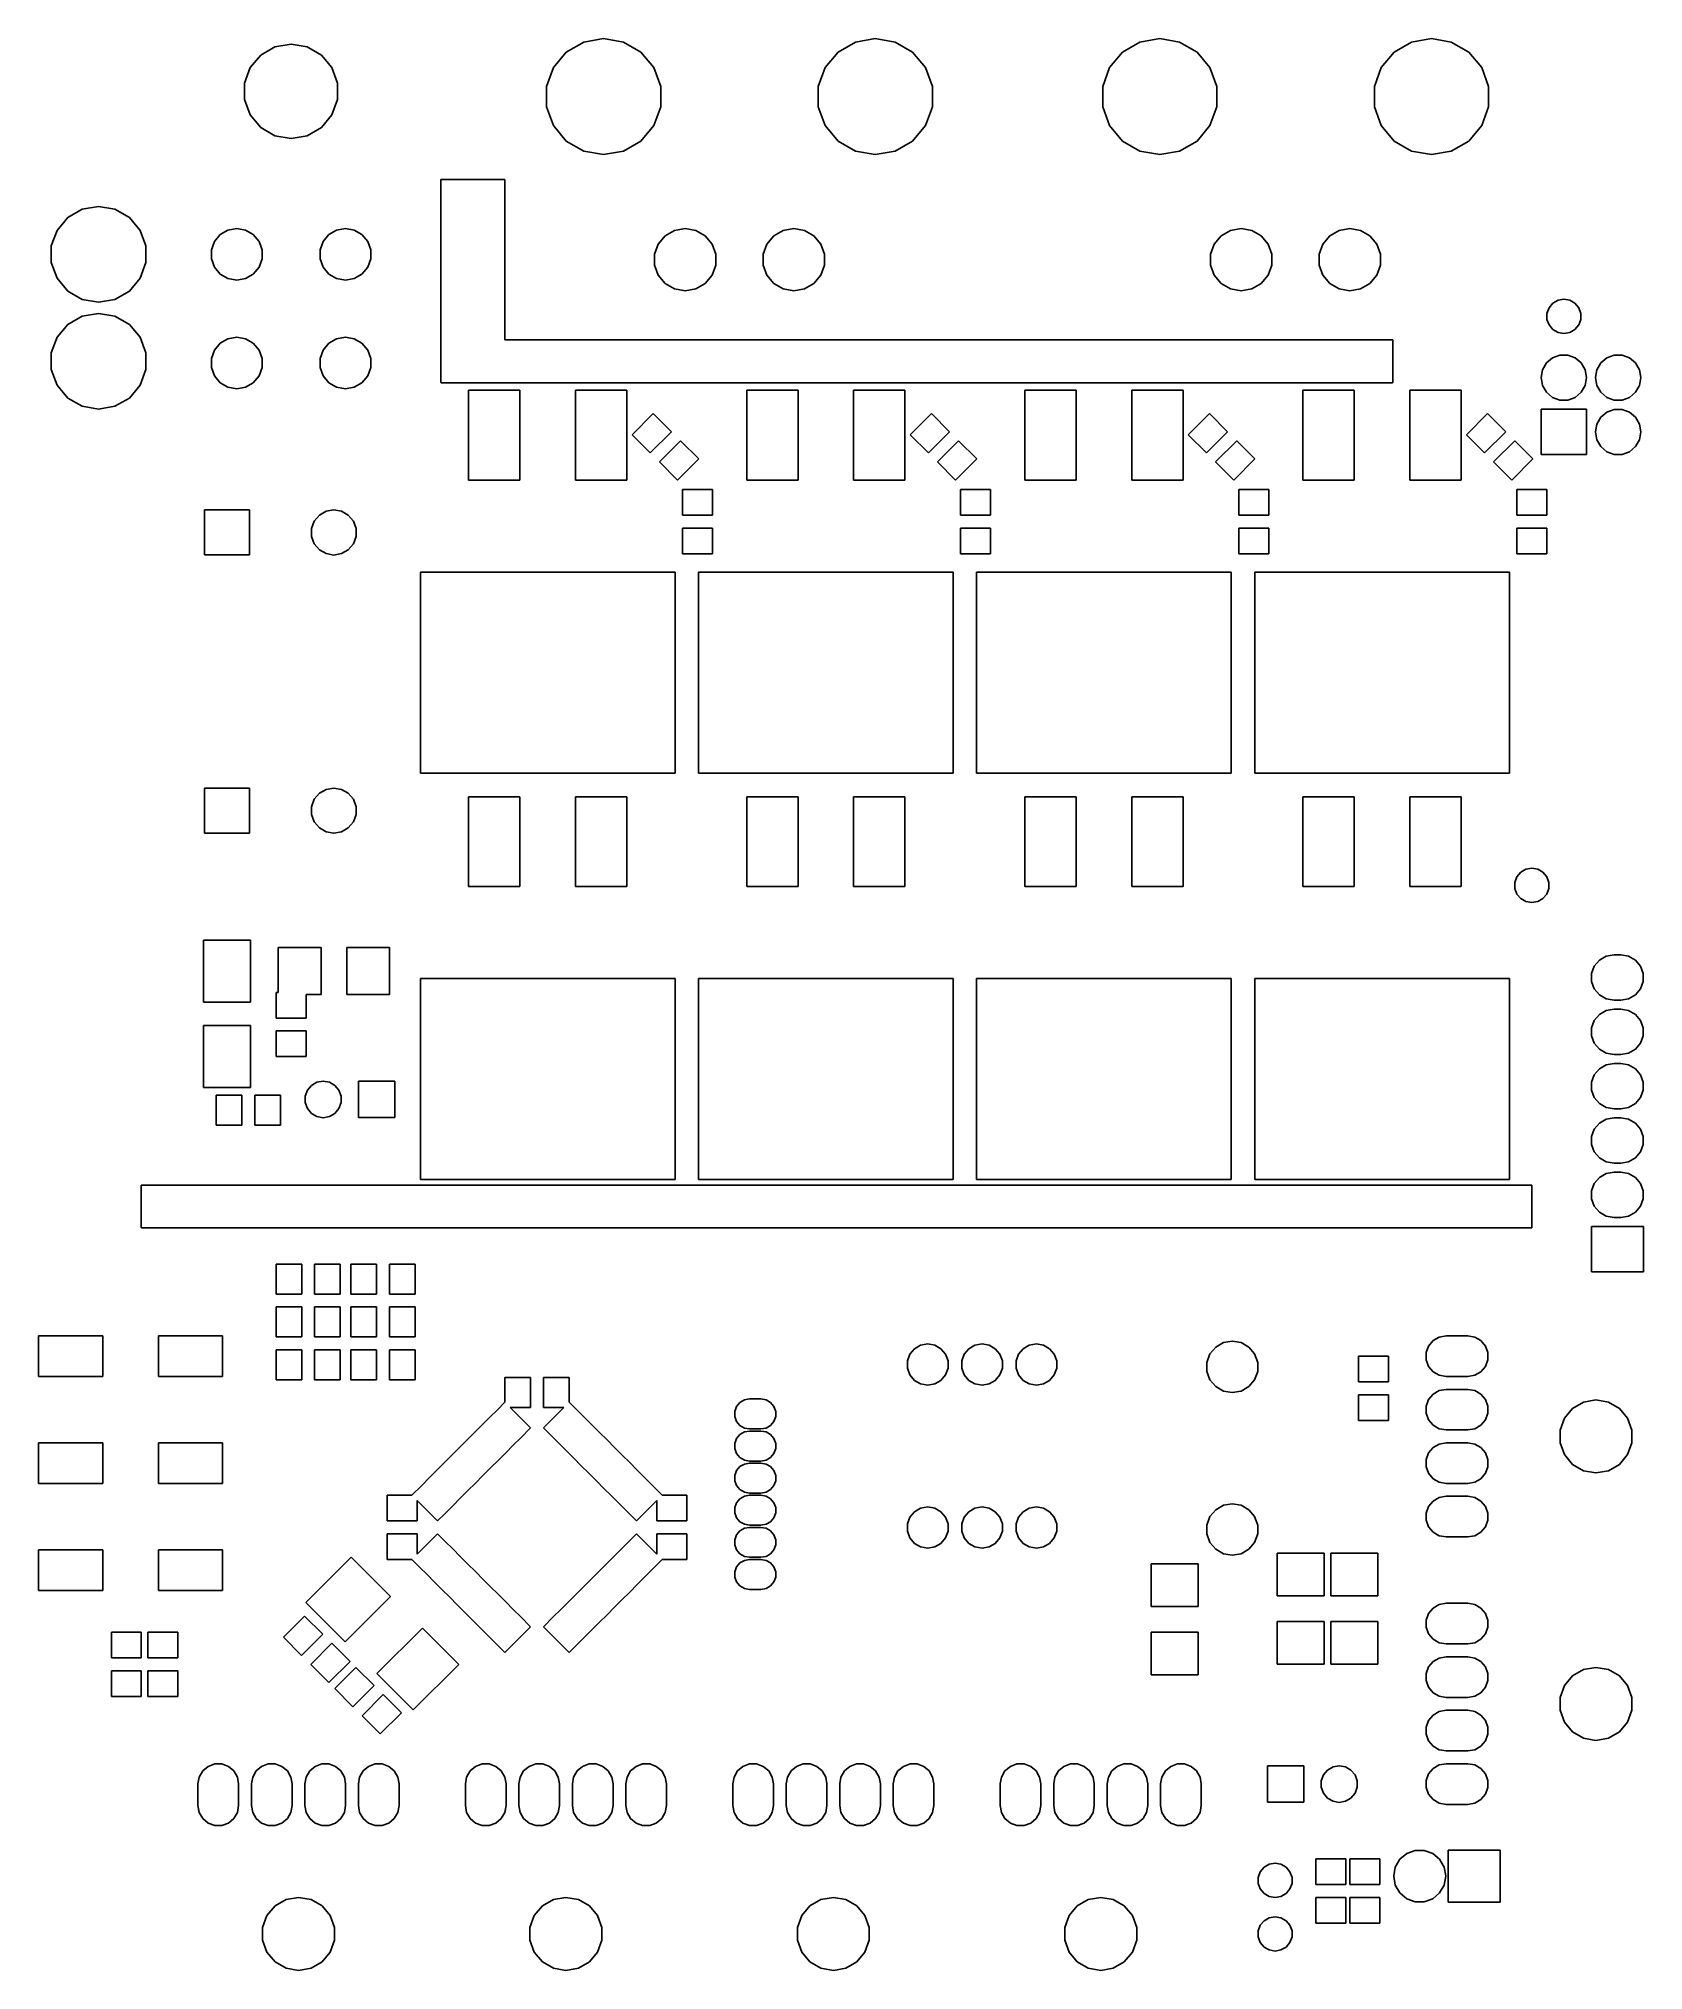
# Model space of a CAD drawing. Extents: x 0.7 to 75.7, y -92.2 to -1.9.
import ezdxf

# ---------------------------------------------------------------- set-up
doc = ezdxf.new("R2010")
doc.units = 0
doc.header["$MEASUREMENT"] = 0
doc.layers.add('BLACK', color=7, linetype='CONTINUOUS')

msp = doc.modelspace()

# ---------------------------------------------------------------- linework, layer by layer
at = {"layer": 'Black'}
for p, q in [((10.5875, -3.2758), (11.0805, -2.68826)), ((11.0805, -2.68826), (11.7447, -2.30478)), ((11.7447, -2.30478), (12.5, -2.1716)), ((12.5, -2.1716), (13.2553, -2.30478)), ((13.2553, -2.30478), (13.9195, -2.68826)), ((13.9195, -2.68826), (14.4125, -3.2758)), ((24.7628, -3.27484), (25.3678, -2.55378)), ((25.3678, -2.55378), (26.183, -2.08314)), ((26.183, -2.08314), (27.11, -1.91969)), ((27.11, -1.91969), (28.037, -2.08314)), ((28.037, -2.08314), (28.8522, -2.55378)), ((28.8522, -2.55378), (29.4572, -3.27484)), ((37.4628, -3.27484), (38.0678, -2.55378)), ((38.0678, -2.55378), (38.883, -2.08314)), ((38.883, -2.08314), (39.81, -1.91969)), ((39.81, -1.91969), (40.737, -2.08314)), ((40.737, -2.08314), (41.5522, -2.55378)), ((41.5522, -2.55378), (42.1572, -3.27484)), ((50.7628, -3.27484), (51.3678, -2.55378)), ((51.3678, -2.55378), (52.183, -2.08314)), ((52.183, -2.08314), (53.11, -1.91969)), ((53.11, -1.91969), (54.037, -2.08314)), ((54.037, -2.08314), (54.8522, -2.55378)), ((54.8522, -2.55378), (55.4572, -3.27484)), ((63.4628, -3.27484), (64.0678, -2.55378)), ((64.0678, -2.55378), (64.883, -2.08314)), ((64.883, -2.08314), (65.81, -1.91969)), ((65.81, -1.91969), (66.737, -2.08314)), ((66.737, -2.08314), (67.5522, -2.55378)), ((67.5522, -2.55378), (68.1572, -3.27484)), ((10.3251, -3.99652), (10.5875, -3.2758)), ((14.4125, -3.2758), (14.6749, -3.99652)), ((24.4409, -4.15936), (24.7628, -3.27484)), ((29.4572, -3.27484), (29.7791, -4.15936)), ((37.1409, -4.15936), (37.4628, -3.27484)), ((42.1572, -3.27484), (42.4791, -4.15936)), ((50.4409, -4.15936), (50.7628, -3.27484)), ((55.4572, -3.27484), (55.7791, -4.15936)), ((63.1409, -4.15936), (63.4628, -3.27484)), ((68.1572, -3.27484), (68.4791, -4.15936)), ((10.3251, -4.76349), (10.3251, -3.99652)), ((14.6749, -3.99652), (14.6749, -4.76349)), ((24.4409, -5.10064), (24.4409, -4.15936)), ((29.7791, -4.15936), (29.7791, -5.10064)), ((37.1409, -5.10064), (37.1409, -4.15936)), ((42.4791, -4.15936), (42.4791, -5.10064)), ((50.4409, -5.10064), (50.4409, -4.15936)), ((55.7791, -4.15936), (55.7791, -5.10064)), ((63.1409, -5.10064), (63.1409, -4.15936)), ((68.4791, -4.15936), (68.4791, -5.10064)), ((10.5875, -5.4842), (10.3251, -4.76349)), ((14.6749, -4.76349), (14.4125, -5.4842)), ((24.7628, -5.98516), (24.4409, -5.10064)), ((29.7791, -5.10064), (29.4572, -5.98516)), ((37.4628, -5.98516), (37.1409, -5.10064)), ((42.4791, -5.10064), (42.1572, -5.98516)), ((50.7628, -5.98516), (50.4409, -5.10064)), ((55.7791, -5.10064), (55.4572, -5.98516)), ((63.4628, -5.98516), (63.1409, -5.10064)), ((68.4791, -5.10064), (68.1572, -5.98516)), ((11.0805, -6.07174), (10.5875, -5.4842)), ((11.7447, -6.45522), (11.0805, -6.07174)), ((13.9195, -6.07174), (13.2553, -6.45522)), ((14.4125, -5.4842), (13.9195, -6.07174)), ((25.3678, -6.70622), (24.7628, -5.98516)), ((29.4572, -5.98516), (28.8522, -6.70622)), ((38.0678, -6.70622), (37.4628, -5.98516)), ((42.1572, -5.98516), (41.5522, -6.70622)), ((51.3678, -6.70622), (50.7628, -5.98516)), ((55.4572, -5.98516), (54.8522, -6.70622)), ((64.0678, -6.70622), (63.4628, -5.98516)), ((68.1572, -5.98516), (67.5522, -6.70622)), ((12.5, -6.5884), (11.7447, -6.45522)), ((13.2553, -6.45522), (12.5, -6.5884)), ((26.183, -7.17686), (25.3678, -6.70622)), ((27.11, -7.34031), (26.183, -7.17686)), ((28.037, -7.17686), (27.11, -7.34031)), ((28.8522, -6.70622), (28.037, -7.17686)), ((38.883, -7.17686), (38.0678, -6.70622)), ((39.81, -7.34031), (38.883, -7.17686)), ((40.737, -7.17686), (39.81, -7.34031)), ((41.5522, -6.70622), (40.737, -7.17686)), ((52.183, -7.17686), (51.3678, -6.70622)), ((53.11, -7.34031), (52.183, -7.17686)), ((54.037, -7.17686), (53.11, -7.34031)), ((54.8522, -6.70622), (54.037, -7.17686)), ((64.883, -7.17686), (64.0678, -6.70622)), ((65.81, -7.34031), (64.883, -7.17686)), ((66.737, -7.17686), (65.81, -7.34031)), ((67.5522, -6.70622), (66.737, -7.17686)), ((19.5, -8.513), (19.5002, -8.51188)), ((19.5, -17.987), (19.5, -8.513)), ((19.5002, -8.51074), (19.5006, -8.50967)), ((19.5002, -8.51188), (19.5002, -8.51074)), ((19.5006, -8.50967), (19.5008, -8.50855)), ((19.5008, -8.50855), (19.5014, -8.50757)), ((19.5014, -8.50757), (19.5017, -8.5065)), ((19.5017, -8.5065), (19.5025, -8.50563)), ((19.5025, -8.50563), (19.503, -8.50464)), ((19.503, -8.50464), (19.5039, -8.50391)), ((19.5039, -8.50391), (19.5046, -8.50304)), ((19.5046, -8.50304), (19.5056, -8.50247)), ((19.5056, -8.50247), (19.5065, -8.50174)), ((19.5065, -8.50174), (19.5076, -8.50135)), ((19.5076, -8.50135), (19.5086, -8.50078)), ((19.5086, -8.50078), (19.5097, -8.50059)), ((19.5097, -8.50059), (19.5107, -8.5002)), ((19.5107, -8.5002), (19.5119, -8.5002)), ((19.5119, -8.5002), (19.513, -8.5)), ((19.513, -8.5), (22.487, -8.5)), ((22.487, -8.5), (22.4881, -8.5002)), ((22.4881, -8.5002), (22.4893, -8.5002)), ((22.4893, -8.5002), (22.4903, -8.50059)), ((22.4903, -8.50059), (22.4914, -8.50078)), ((22.4914, -8.50078), (22.4924, -8.50135)), ((22.4924, -8.50135), (22.4935, -8.50174)), ((22.4935, -8.50174), (22.4944, -8.50247)), ((22.4944, -8.50247), (22.4954, -8.50304)), ((22.4954, -8.50304), (22.4961, -8.50391)), ((22.4961, -8.50391), (22.497, -8.50464)), ((22.497, -8.50464), (22.4975, -8.50563)), ((22.4975, -8.50563), (22.4983, -8.5065)), ((22.4983, -8.5065), (22.4986, -8.50757)), ((22.4986, -8.50757), (22.4992, -8.50855)), ((22.4992, -8.50855), (22.4994, -8.50967)), ((22.4994, -8.50967), (22.4998, -8.51074)), ((22.4998, -8.51074), (22.4998, -8.51188)), ((22.4998, -8.51188), (22.5, -8.513)), ((22.5, -8.513), (22.5, -15.9987)), ((2.05982, -10.2837), (2.73369, -9.89459)), ((2.73369, -9.89459), (3.5, -9.75947)), ((3.5, -9.75947), (4.26631, -9.89459)), ((4.26631, -9.89459), (4.94018, -10.2837)), ((1.55965, -10.8797), (2.05982, -10.2837)), ((4.94018, -10.2837), (5.44035, -10.8797)), ((9.54801, -10.8681), (9.96, -10.7954)), ((9.96, -10.7954), (10.372, -10.8681)), ((14.628, -10.8681), (15.04, -10.7954)), ((15.04, -10.7954), (15.452, -10.8681)), ((30.4222, -10.8822), (30.92, -10.7945)), ((30.92, -10.7945), (31.4178, -10.8822)), ((35.5022, -10.8822), (36, -10.7945)), ((36, -10.7945), (36.4978, -10.8822)), ((56.4222, -10.8822), (56.92, -10.7945)), ((56.92, -10.7945), (57.4178, -10.8822)), ((61.5022, -10.8822), (62, -10.7945)), ((62, -10.7945), (62.4978, -10.8822)), ((1.29351, -11.6109), (1.55965, -10.8797)), ((1.29351, -12.3891), (1.29351, -11.6109)), ((5.44035, -10.8797), (5.70649, -11.6109)), ((5.70649, -11.6109), (5.70649, -12.3891)), ((8.77372, -11.7908), (8.9168, -11.3977)), ((8.9168, -11.3977), (9.18571, -11.0772)), ((9.18571, -11.0772), (9.54801, -10.8681)), ((10.372, -10.8681), (10.7343, -11.0772)), ((10.7343, -11.0772), (11.0032, -11.3977)), ((11.0032, -11.3977), (11.1463, -11.7908)), ((13.8537, -11.7908), (13.9968, -11.3977)), ((13.9968, -11.3977), (14.2657, -11.0772)), ((14.2657, -11.0772), (14.628, -10.8681)), ((15.452, -10.8681), (15.8143, -11.0772)), ((15.8143, -11.0772), (16.0832, -11.3977)), ((16.0832, -11.3977), (16.2263, -11.7908)), ((29.4866, -11.9972), (29.6595, -11.5222)), ((29.6595, -11.5222), (29.9844, -11.135)), ((29.9844, -11.135), (30.4222, -10.8822)), ((31.4178, -10.8822), (31.8556, -11.135)), ((31.8556, -11.135), (32.1805, -11.5222)), ((32.1805, -11.5222), (32.3534, -11.9972)), ((34.5666, -11.9972), (34.7395, -11.5222)), ((34.7395, -11.5222), (35.0644, -11.135)), ((35.0644, -11.135), (35.5022, -10.8822)), ((36.4978, -10.8822), (36.9356, -11.135)), ((36.9356, -11.135), (37.2605, -11.5222)), ((37.2605, -11.5222), (37.4334, -11.9972)), ((55.4866, -11.9972), (55.6595, -11.5222)), ((55.6595, -11.5222), (55.9844, -11.135)), ((55.9844, -11.135), (56.4222, -10.8822)), ((57.4178, -10.8822), (57.8556, -11.135)), ((57.8556, -11.135), (58.1805, -11.5222)), ((58.1805, -11.5222), (58.3534, -11.9972)), ((60.5666, -11.9972), (60.7395, -11.5222)), ((60.7395, -11.5222), (61.0644, -11.135)), ((61.0644, -11.135), (61.5022, -10.8822)), ((62.4978, -10.8822), (62.9356, -11.135)), ((62.9356, -11.135), (63.2605, -11.5222)), ((63.2605, -11.5222), (63.4334, -11.9972)), ((1.55965, -13.1203), (1.29351, -12.3891)), ((5.70649, -12.3891), (5.44035, -13.1203)), ((8.77372, -12.2092), (8.77372, -11.7908)), ((8.9168, -12.6023), (8.77372, -12.2092)), ((9.18571, -12.9228), (8.9168, -12.6023)), ((11.0032, -12.6023), (10.7343, -12.9228)), ((11.1463, -12.2092), (11.0032, -12.6023)), ((11.1463, -11.7908), (11.1463, -12.2092)), ((13.8537, -12.2092), (13.8537, -11.7908)), ((13.9968, -12.6023), (13.8537, -12.2092)), ((14.2657, -12.9228), (13.9968, -12.6023)), ((16.0832, -12.6023), (15.8143, -12.9228)), ((16.2263, -12.2092), (16.0832, -12.6023)), ((16.2263, -11.7908), (16.2263, -12.2092)), ((29.4866, -12.5028), (29.4866, -11.9972)), ((29.6595, -12.9778), (29.4866, -12.5028)), ((32.3534, -12.5028), (32.1805, -12.9778)), ((32.3534, -11.9972), (32.3534, -12.5028)), ((34.5666, -12.5028), (34.5666, -11.9972)), ((34.7395, -12.9778), (34.5666, -12.5028)), ((37.4334, -12.5028), (37.2605, -12.9778)), ((37.4334, -11.9972), (37.4334, -12.5028)), ((55.4866, -12.5028), (55.4866, -11.9972)), ((55.6595, -12.9778), (55.4866, -12.5028)), ((58.3534, -12.5028), (58.1805, -12.9778)), ((58.3534, -11.9972), (58.3534, -12.5028)), ((60.5666, -12.5028), (60.5666, -11.9972)), ((60.7395, -12.9778), (60.5666, -12.5028)), ((63.4334, -12.5028), (63.2605, -12.9778)), ((63.4334, -11.9972), (63.4334, -12.5028)), ((2.05982, -13.7163), (1.55965, -13.1203)), ((5.44035, -13.1203), (4.94018, -13.7163)), ((9.54801, -13.1319), (9.18571, -12.9228)), ((9.96, -13.2046), (9.54801, -13.1319)), ((10.372, -13.1319), (9.96, -13.2046)), ((10.7343, -12.9228), (10.372, -13.1319)), ((14.628, -13.1319), (14.2657, -12.9228)), ((15.04, -13.2046), (14.628, -13.1319)), ((15.452, -13.1319), (15.04, -13.2046)), ((15.8143, -12.9228), (15.452, -13.1319)), ((29.9844, -13.365), (29.6595, -12.9778)), ((30.4222, -13.6178), (29.9844, -13.365)), ((31.8556, -13.365), (31.4178, -13.6178)), ((32.1805, -12.9778), (31.8556, -13.365)), ((35.0644, -13.365), (34.7395, -12.9778)), ((35.5022, -13.6178), (35.0644, -13.365)), ((36.9356, -13.365), (36.4978, -13.6178)), ((37.2605, -12.9778), (36.9356, -13.365)), ((55.9844, -13.365), (55.6595, -12.9778)), ((56.4222, -13.6178), (55.9844, -13.365)), ((57.8556, -13.365), (57.4178, -13.6178)), ((58.1805, -12.9778), (57.8556, -13.365)), ((61.0644, -13.365), (60.7395, -12.9778)), ((61.5022, -13.6178), (61.0644, -13.365)), ((62.9356, -13.365), (62.4978, -13.6178)), ((63.2605, -12.9778), (62.9356, -13.365)), ((2.73369, -14.1054), (2.05982, -13.7163)), ((3.5, -14.2405), (2.73369, -14.1054)), ((4.26631, -14.1054), (3.5, -14.2405)), ((4.94018, -13.7163), (4.26631, -14.1054)), ((30.92, -13.7055), (30.4222, -13.6178)), ((31.4178, -13.6178), (30.92, -13.7055)), ((36, -13.7055), (35.5022, -13.6178)), ((36.4978, -13.6178), (36, -13.7055)), ((56.92, -13.7055), (56.4222, -13.6178)), ((57.4178, -13.6178), (56.92, -13.7055)), ((62, -13.7055), (61.5022, -13.6178)), ((62.4978, -13.6178), (62, -13.7055)), ((71.3045, -14.4985), (71.4838, -14.2848)), ((71.4838, -14.2848), (71.7253, -14.1454)), ((71.7253, -14.1454), (72, -14.0969)), ((72, -14.0969), (72.2747, -14.1454)), ((72.2747, -14.1454), (72.5162, -14.2848)), ((72.5162, -14.2848), (72.6955, -14.4985)), ((1.55965, -15.8797), (2.05982, -15.2837)), ((2.05982, -15.2837), (2.73369, -14.8946)), ((2.73369, -14.8946), (3.5, -14.7595)), ((3.5, -14.7595), (4.26631, -14.8946)), ((4.26631, -14.8946), (4.94018, -15.2837)), ((4.94018, -15.2837), (5.44035, -15.8797)), ((71.2091, -14.7606), (71.3045, -14.4985)), ((71.2091, -15.0394), (71.2091, -14.7606)), ((71.3045, -15.3015), (71.2091, -15.0394)), ((71.4838, -15.5152), (71.3045, -15.3015)), ((72.6955, -15.3015), (72.5162, -15.5152)), ((72.6955, -14.4985), (72.7909, -14.7606)), ((72.7909, -15.0394), (72.6955, -15.3015)), ((72.7909, -14.7606), (72.7909, -15.0394)), ((1.29351, -16.6109), (1.55965, -15.8797)), ((5.44035, -15.8797), (5.70649, -16.6109)), ((8.9168, -16.4777), (9.18571, -16.1572)), ((9.18571, -16.1572), (9.54801, -15.9481)), ((9.54801, -15.9481), (9.96, -15.8754)), ((9.96, -15.8754), (10.372, -15.9481)), ((10.372, -15.9481), (10.7343, -16.1572)), ((10.7343, -16.1572), (11.0032, -16.4777)), ((13.9968, -16.4777), (14.2657, -16.1572)), ((14.2657, -16.1572), (14.628, -15.9481)), ((14.628, -15.9481), (15.04, -15.8754)), ((15.04, -15.8754), (15.452, -15.9481)), ((15.452, -15.9481), (15.8143, -16.1572)), ((15.8143, -16.1572), (16.0832, -16.4777)), ((22.5, -15.9987), (22.5002, -15.9998)), ((22.5002, -15.9998), (22.5012, -16)), ((22.5012, -16), (63.987, -16)), ((63.987, -16), (63.9881, -16.0002)), ((63.9881, -16.0002), (63.9893, -16.0002)), ((63.9893, -16.0002), (63.9903, -16.0006)), ((63.9903, -16.0006), (63.9914, -16.0008)), ((63.9914, -16.0008), (63.9924, -16.0014)), ((63.9924, -16.0014), (63.9935, -16.0017)), ((63.9935, -16.0017), (63.9944, -16.0025)), ((63.9944, -16.0025), (63.9954, -16.003)), ((63.9954, -16.003), (63.9961, -16.0039)), ((63.9961, -16.0039), (63.997, -16.0046)), ((63.997, -16.0046), (63.9975, -16.0056)), ((63.9975, -16.0056), (63.9983, -16.0065)), ((63.9983, -16.0065), (63.9986, -16.0076)), ((63.9986, -16.0076), (63.9992, -16.0086)), ((63.9992, -16.0086), (63.9994, -16.0097)), ((63.9994, -16.0097), (63.9998, -16.0107)), ((63.9998, -16.0107), (63.9998, -16.0119)), ((63.9998, -16.0119), (64, -16.013)), ((64, -16.013), (64, -17.987)), ((71.7253, -15.6546), (71.4838, -15.5152)), ((72, -15.7031), (71.7253, -15.6546)), ((72.2747, -15.6546), (72, -15.7031)), ((72.5162, -15.5152), (72.2747, -15.6546)), ((1.29351, -17.3891), (1.29351, -16.6109)), ((5.70649, -16.6109), (5.70649, -17.3891)), ((8.77372, -16.8708), (8.9168, -16.4777)), ((8.77372, -17.2892), (8.77372, -16.8708)), ((11.0032, -16.4777), (11.1463, -16.8708)), ((11.1463, -16.8708), (11.1463, -17.2892)), ((13.8537, -16.8708), (13.9968, -16.4777)), ((13.8537, -17.2892), (13.8537, -16.8708)), ((16.0832, -16.4777), (16.2263, -16.8708)), ((16.2263, -16.8708), (16.2263, -17.2892)), ((71.0005, -17.3922), (71.1852, -17.0723)), ((71.1852, -17.0723), (71.4682, -16.8348)), ((71.4682, -16.8348), (71.8153, -16.7085)), ((71.8153, -16.7085), (72.1847, -16.7085)), ((72.1847, -16.7085), (72.5318, -16.8348)), ((72.5318, -16.8348), (72.8148, -17.0723)), ((72.8148, -17.0723), (72.9995, -17.3922)), ((73.5405, -17.3922), (73.7252, -17.0723)), ((73.7252, -17.0723), (74.0082, -16.8348)), ((74.0082, -16.8348), (74.3553, -16.7085)), ((74.3553, -16.7085), (74.7247, -16.7085)), ((74.7247, -16.7085), (75.0718, -16.8348)), ((75.0718, -16.8348), (75.3548, -17.0723)), ((75.3548, -17.0723), (75.5395, -17.3922)), ((1.55965, -18.1203), (1.29351, -17.3891)), ((5.70649, -17.3891), (5.44035, -18.1203)), ((8.9168, -17.6823), (8.77372, -17.2892)), ((9.18571, -18.0028), (8.9168, -17.6823)), ((9.54801, -18.2119), (9.18571, -18.0028)), ((10.7343, -18.0028), (10.372, -18.2119)), ((11.0032, -17.6823), (10.7343, -18.0028)), ((11.1463, -17.2892), (11.0032, -17.6823)), ((13.9968, -17.6823), (13.8537, -17.2892)), ((14.2657, -18.0028), (13.9968, -17.6823)), ((14.628, -18.2119), (14.2657, -18.0028)), ((15.8143, -18.0028), (15.452, -18.2119)), ((16.0832, -17.6823), (15.8143, -18.0028)), ((16.2263, -17.2892), (16.0832, -17.6823)), ((19.5002, -17.9881), (19.5, -17.987)), ((19.5002, -17.9893), (19.5002, -17.9881)), ((19.5006, -17.9903), (19.5002, -17.9893)), ((19.5008, -17.9914), (19.5006, -17.9903)), ((19.5014, -17.9924), (19.5008, -17.9914)), ((19.5017, -17.9935), (19.5014, -17.9924)), ((19.5025, -17.9944), (19.5017, -17.9935)), ((19.503, -17.9954), (19.5025, -17.9944)), ((19.5039, -17.9961), (19.503, -17.9954)), ((19.5046, -17.997), (19.5039, -17.9961)), ((19.5056, -17.9975), (19.5046, -17.997)), ((19.5065, -17.9983), (19.5056, -17.9975)), ((19.5076, -17.9986), (19.5065, -17.9983)), ((19.5086, -17.9992), (19.5076, -17.9986)), ((19.5097, -17.9994), (19.5086, -17.9992)), ((19.5107, -17.9998), (19.5097, -17.9994)), ((19.5119, -17.9998), (19.5107, -17.9998)), ((19.513, -18), (19.5119, -17.9998)), ((63.987, -18), (19.513, -18)), ((63.9881, -17.9998), (63.987, -18)), ((63.9893, -17.9998), (63.9881, -17.9998)), ((63.9903, -17.9994), (63.9893, -17.9998)), ((63.9914, -17.9992), (63.9903, -17.9994)), ((63.9924, -17.9986), (63.9914, -17.9992)), ((63.9935, -17.9983), (63.9924, -17.9986)), ((63.9944, -17.9975), (63.9935, -17.9983)), ((63.9954, -17.997), (63.9944, -17.9975)), ((63.9961, -17.9961), (63.9954, -17.997)), ((63.997, -17.9954), (63.9961, -17.9961)), ((63.9975, -17.9944), (63.997, -17.9954)), ((63.9983, -17.9935), (63.9975, -17.9944)), ((63.9986, -17.9924), (63.9983, -17.9935)), ((63.9992, -17.9914), (63.9986, -17.9924)), ((63.9994, -17.9903), (63.9992, -17.9914)), ((63.9998, -17.9893), (63.9994, -17.9903)), ((64, -17.987), (63.9998, -17.9881)), ((63.9998, -17.9881), (63.9998, -17.9893)), ((70.9364, -17.7559), (71.0005, -17.3922)), ((70.9364, -17.7641), (70.9364, -17.7559)), ((71.0005, -18.1278), (70.9364, -17.7641)), ((72.9995, -17.3922), (73.0636, -17.7559)), ((73.0636, -17.7641), (72.9995, -18.1278)), ((73.0636, -17.7559), (73.0636, -17.7641)), ((73.4764, -17.7559), (73.5405, -17.3922)), ((73.4764, -17.7641), (73.4764, -17.7559)), ((73.5405, -18.1278), (73.4764, -17.7641)), ((75.5395, -17.3922), (75.6036, -17.7559)), ((75.6036, -17.7641), (75.5395, -18.1278)), ((75.6036, -17.7559), (75.6036, -17.7641)), ((2.05982, -18.7163), (1.55965, -18.1203)), ((2.73369, -19.1054), (2.05982, -18.7163)), ((4.94018, -18.7163), (4.26631, -19.1054)), ((5.44035, -18.1203), (4.94018, -18.7163)), ((9.96, -18.2846), (9.54801, -18.2119)), ((10.372, -18.2119), (9.96, -18.2846)), ((15.04, -18.2846), (14.628, -18.2119)), ((15.452, -18.2119), (15.04, -18.2846)), ((20.8011, -22.55), (20.8011, -18.3502)), ((20.8011, -18.3502), (23.2001, -18.3502)), ((23.2001, -18.3502), (23.2001, -22.55)), ((25.7999, -22.55), (25.7999, -18.3502)), ((25.7999, -18.3502), (28.1989, -18.3502)), ((28.1989, -18.3502), (28.1989, -22.55)), ((33.8011, -22.55), (33.8011, -18.3502)), ((33.8011, -18.3502), (36.2001, -18.3502)), ((36.2001, -18.3502), (36.2001, -22.55)), ((38.7999, -22.55), (38.7999, -18.3502)), ((38.7999, -18.3502), (41.1989, -18.3502)), ((41.1989, -18.3502), (41.1989, -22.55)), ((46.8011, -22.55), (46.8011, -18.3502)), ((46.8011, -18.3502), (49.2001, -18.3502)), ((49.2001, -18.3502), (49.2001, -22.55)), ((51.7999, -22.55), (51.7999, -18.3502)), ((51.7999, -18.3502), (54.1989, -18.3502)), ((54.1989, -18.3502), (54.1989, -22.55)), ((59.8011, -22.55), (59.8011, -18.3502)), ((59.8011, -18.3502), (62.2001, -18.3502)), ((62.2001, -18.3502), (62.2001, -22.55)), ((64.7999, -22.55), (64.7999, -18.3502)), ((64.7999, -18.3502), (67.1988, -18.3502)), ((67.1988, -18.3502), (67.1988, -22.55)), ((71.1852, -18.4477), (71.0005, -18.1278)), ((71.4682, -18.6852), (71.1852, -18.4477)), ((71.8153, -18.8115), (71.4682, -18.6852)), ((72.1847, -18.8115), (71.8153, -18.8115)), ((72.5318, -18.6852), (72.1847, -18.8115)), ((72.8148, -18.4477), (72.5318, -18.6852)), ((72.9995, -18.1278), (72.8148, -18.4477)), ((73.7252, -18.4477), (73.5405, -18.1278)), ((74.0082, -18.6852), (73.7252, -18.4477)), ((74.3553, -18.8115), (74.0082, -18.6852)), ((74.7247, -18.8115), (74.3553, -18.8115)), ((75.0718, -18.6852), (74.7247, -18.8115)), ((75.3548, -18.4477), (75.0718, -18.6852)), ((75.5395, -18.1278), (75.3548, -18.4477)), ((3.5, -19.2405), (2.73369, -19.1054)), ((4.26631, -19.1054), (3.5, -19.2405)), ((28.4444, -20.4343), (29.4343, -19.4444)), ((29.4343, -19.4444), (30.2828, -20.2929)), ((41.4444, -20.4343), (42.4343, -19.4444)), ((42.4343, -19.4444), (43.2828, -20.2929)), ((54.4444, -20.4343), (55.4343, -19.4444)), ((55.4343, -19.4444), (56.2828, -20.2929)), ((67.4444, -20.4343), (68.4343, -19.4444)), ((68.4343, -19.4444), (69.2828, -20.2929)), ((70.9364, -21.3636), (70.9364, -19.2364)), ((70.9364, -19.2364), (73.0636, -19.2364)), ((73.0636, -19.2364), (73.0636, -21.3636)), ((73.5405, -19.9322), (73.7252, -19.6123)), ((73.7252, -19.6123), (74.0082, -19.3748)), ((74.0082, -19.3748), (74.3553, -19.2485)), ((74.3553, -19.2485), (74.7247, -19.2485)), ((74.7247, -19.2485), (75.0718, -19.3748)), ((75.0718, -19.3748), (75.3548, -19.6123)), ((75.3548, -19.6123), (75.5395, -19.9322)), ((29.2929, -21.2828), (28.4444, -20.4343)), ((30.2828, -20.2929), (29.2929, -21.2828)), ((29.7172, -21.7071), (30.7071, -20.7172)), ((30.7071, -20.7172), (31.5556, -21.5657)), ((42.2929, -21.2828), (41.4444, -20.4343)), ((43.2828, -20.2929), (42.2929, -21.2828)), ((42.7172, -21.7071), (43.7071, -20.7172)), ((43.7071, -20.7172), (44.5556, -21.5657)), ((55.2929, -21.2828), (54.4444, -20.4343)), ((56.2828, -20.2929), (55.2929, -21.2828)), ((55.7172, -21.7071), (56.7071, -20.7172)), ((56.7071, -20.7172), (57.5556, -21.5657)), ((68.2929, -21.2828), (67.4444, -20.4343)), ((69.2828, -20.2929), (68.2929, -21.2828)), ((68.7172, -21.7071), (69.7071, -20.7172)), ((69.7071, -20.7172), (70.5556, -21.5657)), ((73.4764, -20.2959), (73.5405, -19.9322)), ((73.4764, -20.3041), (73.4764, -20.2959)), ((73.5405, -20.6678), (73.4764, -20.3041)), ((73.7252, -20.9877), (73.5405, -20.6678)), ((75.5395, -20.6678), (75.3548, -20.9877)), ((75.5395, -19.9322), (75.6036, -20.2959)), ((75.6036, -20.3041), (75.5395, -20.6678)), ((75.6036, -20.2959), (75.6036, -20.3041)), ((31.5556, -21.5657), (30.5657, -22.5556)), ((44.5556, -21.5657), (43.5657, -22.5556)), ((57.5556, -21.5657), (56.5657, -22.5556)), ((70.5556, -21.5657), (69.5657, -22.5556)), ((73.0636, -21.3636), (70.9364, -21.3636)), ((74.0082, -21.2252), (73.7252, -20.9877)), ((74.3553, -21.3515), (74.0082, -21.2252)), ((74.7247, -21.3515), (74.3553, -21.3515)), ((75.0718, -21.2252), (74.7247, -21.3515)), ((75.3548, -20.9877), (75.0718, -21.2252)), ((23.2001, -22.55), (20.8011, -22.55)), ((28.1989, -22.55), (25.7999, -22.55)), ((30.5657, -22.5556), (29.7172, -21.7071)), ((36.2001, -22.55), (33.8011, -22.55)), ((41.1989, -22.55), (38.7999, -22.55)), ((43.5657, -22.5556), (42.7172, -21.7071)), ((49.2001, -22.55), (46.8011, -22.55)), ((54.1989, -22.55), (51.7999, -22.55)), ((56.5657, -22.5556), (55.7172, -21.7071)), ((62.2001, -22.55), (59.8011, -22.55)), ((67.1988, -22.55), (64.7999, -22.55)), ((69.5657, -22.5556), (68.7172, -21.7071)), ((30.8, -24.2), (30.8, -23)), ((30.8, -23), (32.2, -23)), ((32.2, -23), (32.2, -24.2)), ((43.8, -24.2), (43.8, -23)), ((43.8, -23), (45.2, -23)), ((45.2, -23), (45.2, -24.2)), ((56.8, -24.2), (56.8, -23)), ((56.8, -23), (58.2, -23)), ((58.2, -23), (58.2, -24.2)), ((69.8, -24.2), (69.8, -23)), ((69.8, -23), (71.2, -23)), ((71.2, -23), (71.2, -24.2)), ((8.45, -26.05), (8.45, -23.95)), ((8.45, -23.95), (10.55, -23.95)), ((10.55, -23.95), (10.55, -26.05)), ((13.5872, -24.473), (13.8225, -24.1926)), ((13.8225, -24.1926), (14.1395, -24.0096)), ((14.1395, -24.0096), (14.5, -23.946)), ((14.5, -23.946), (14.8605, -24.0096)), ((14.8605, -24.0096), (15.1775, -24.1926)), ((15.1775, -24.1926), (15.4128, -24.473)), ((32.2, -24.2), (30.8, -24.2)), ((45.2, -24.2), (43.8, -24.2)), ((58.2, -24.2), (56.8, -24.2)), ((71.2, -24.2), (69.8, -24.2)), ((13.462, -24.817), (13.5872, -24.473)), ((13.462, -25.183), (13.462, -24.817)), ((13.5872, -25.527), (13.462, -25.183)), ((15.4128, -24.473), (15.538, -24.817)), ((15.538, -25.183), (15.4128, -25.527)), ((15.538, -24.817), (15.538, -25.183)), ((30.8, -26), (30.8, -24.8)), ((30.8, -24.8), (32.2, -24.8)), ((32.2, -24.8), (32.2, -26)), ((43.8, -26), (43.8, -24.8)), ((43.8, -24.8), (45.2, -24.8)), ((45.2, -24.8), (45.2, -26)), ((56.8, -26), (56.8, -24.8)), ((56.8, -24.8), (58.2, -24.8)), ((58.2, -24.8), (58.2, -26)), ((69.8, -26), (69.8, -24.8)), ((69.8, -24.8), (71.2, -24.8)), ((71.2, -24.8), (71.2, -26)), ((10.55, -26.05), (8.45, -26.05)), ((13.8225, -25.8074), (13.5872, -25.527)), ((14.1395, -25.9904), (13.8225, -25.8074)), ((14.5, -26.054), (14.1395, -25.9904)), ((14.8605, -25.9904), (14.5, -26.054)), ((15.1775, -25.8074), (14.8605, -25.9904)), ((15.4128, -25.527), (15.1775, -25.8074)), ((32.2, -26), (30.8, -26)), ((45.2, -26), (43.8, -26)), ((58.2, -26), (56.8, -26)), ((71.2, -26), (69.8, -26)), ((18.5494, -36.2495), (18.5494, -26.8503)), ((18.5494, -26.8503), (30.4506, -26.8503)), ((30.4506, -26.8503), (30.4506, -36.2495)), ((31.5494, -36.2495), (31.5494, -26.8503)), ((31.5494, -26.8503), (43.4506, -26.8503)), ((43.4506, -26.8503), (43.4506, -36.2495)), ((44.5494, -36.2495), (44.5494, -26.8503)), ((44.5494, -26.8503), (56.4506, -26.8503)), ((56.4506, -26.8503), (56.4506, -36.2495)), ((57.5494, -36.2495), (57.5494, -26.8503)), ((57.5494, -26.8503), (69.4506, -26.8503)), ((69.4506, -26.8503), (69.4506, -36.2495)), ((8.45, -39.05), (8.45, -36.95)), ((8.45, -36.95), (10.55, -36.95)), ((10.55, -36.95), (10.55, -39.05)), ((13.8225, -37.1926), (14.1395, -37.0096)), ((14.1395, -37.0096), (14.5, -36.946)), ((14.5, -36.946), (14.8605, -37.0096)), ((14.8605, -37.0096), (15.1775, -37.1926)), ((30.4506, -36.2495), (18.5494, -36.2495)), ((43.4506, -36.2495), (31.5494, -36.2495)), ((56.4506, -36.2495), (44.5494, -36.2495)), ((69.4506, -36.2495), (57.5494, -36.2495)), ((13.462, -37.817), (13.5872, -37.473)), ((13.462, -38.183), (13.462, -37.817)), ((13.5872, -37.473), (13.8225, -37.1926)), ((15.1775, -37.1926), (15.4128, -37.473)), ((15.4128, -37.473), (15.538, -37.817)), ((15.538, -37.817), (15.538, -38.183)), ((20.8011, -41.55), (20.8011, -37.3502)), ((20.8011, -37.3502), (23.2001, -37.3502)), ((23.2001, -37.3502), (23.2001, -41.55)), ((25.7999, -41.55), (25.7999, -37.3502)), ((25.7999, -37.3502), (28.1989, -37.3502)), ((28.1989, -37.3502), (28.1989, -41.55)), ((33.8011, -41.55), (33.8011, -37.3502)), ((33.8011, -37.3502), (36.2001, -37.3502)), ((36.2001, -37.3502), (36.2001, -41.55)), ((38.7999, -41.55), (38.7999, -37.3502)), ((38.7999, -37.3502), (41.1989, -37.3502)), ((41.1989, -37.3502), (41.1989, -41.55)), ((46.8011, -41.55), (46.8011, -37.3502)), ((46.8011, -37.3502), (49.2001, -37.3502)), ((49.2001, -37.3502), (49.2001, -41.55)), ((51.7999, -41.55), (51.7999, -37.3502)), ((51.7999, -37.3502), (54.1989, -37.3502)), ((54.1989, -37.3502), (54.1989, -41.55)), ((59.8011, -41.55), (59.8011, -37.3502)), ((59.8011, -37.3502), (62.2001, -37.3502)), ((62.2001, -37.3502), (62.2001, -41.55)), ((64.7999, -41.55), (64.7999, -37.3502)), ((64.7999, -37.3502), (67.1988, -37.3502)), ((67.1988, -37.3502), (67.1988, -41.55)), ((13.5872, -38.527), (13.462, -38.183)), ((13.8225, -38.8074), (13.5872, -38.527)), ((14.1395, -38.9904), (13.8225, -38.8074)), ((15.1775, -38.8074), (14.8605, -38.9904)), ((15.4128, -38.527), (15.1775, -38.8074)), ((15.538, -38.183), (15.4128, -38.527)), ((10.55, -39.05), (8.45, -39.05)), ((14.5, -39.054), (14.1395, -38.9904)), ((14.8605, -38.9904), (14.5, -39.054)), ((69.7091, -41.3606), (69.8045, -41.0985)), ((69.7091, -41.6394), (69.7091, -41.3606)), ((69.8045, -41.0985), (69.9838, -40.8848)), ((69.9838, -40.8848), (70.2253, -40.7454)), ((70.2253, -40.7454), (70.5, -40.6969)), ((70.5, -40.6969), (70.7747, -40.7454)), ((70.7747, -40.7454), (71.0162, -40.8848)), ((71.0162, -40.8848), (71.1955, -41.0985)), ((71.1955, -41.0985), (71.2909, -41.3606)), ((71.2909, -41.3606), (71.2909, -41.6394)), ((23.2001, -41.55), (20.8011, -41.55)), ((28.1989, -41.55), (25.7999, -41.55)), ((36.2001, -41.55), (33.8011, -41.55)), ((41.1989, -41.55), (38.7999, -41.55)), ((49.2001, -41.55), (46.8011, -41.55)), ((54.1989, -41.55), (51.7999, -41.55)), ((62.2001, -41.55), (59.8011, -41.55)), ((67.1988, -41.55), (64.7999, -41.55)), ((69.8045, -41.9015), (69.7091, -41.6394)), ((69.9838, -42.1152), (69.8045, -41.9015)), ((70.2253, -42.2546), (69.9838, -42.1152)), ((70.5, -42.3031), (70.2253, -42.2546)), ((70.7747, -42.2546), (70.5, -42.3031)), ((71.0162, -42.1152), (70.7747, -42.2546)), ((71.1955, -41.9015), (71.0162, -42.1152)), ((71.2909, -41.6394), (71.1955, -41.9015)), ((8.39957, -46.9507), (8.39957, -44.0513)), ((8.39957, -44.0513), (10.6004, -44.0513)), ((10.6004, -44.0513), (10.6004, -46.9507)), ((11.9, -46.5), (11.9, -44.4)), ((11.9, -44.4), (13.9, -44.4)), ((13.9, -44.4), (13.9, -46.6)), ((15.1, -46.6), (15.1, -44.4)), ((15.1, -44.4), (17.1, -44.4)), ((17.1, -44.4), (17.1, -46.6)), ((73.4218, -45.2682), (73.6593, -44.9852)), ((73.6593, -44.9852), (73.9792, -44.8005)), ((73.9792, -44.8005), (74.343, -44.7364)), ((74.343, -44.7364), (74.657, -44.7364)), ((74.657, -44.7364), (75.0208, -44.8005)), ((75.0208, -44.8005), (75.3407, -44.9852)), ((75.3407, -44.9852), (75.5781, -45.2682)), ((18.5494, -55.2495), (18.5494, -45.8503)), ((18.5494, -45.8503), (30.4506, -45.8503)), ((30.4506, -45.8503), (30.4506, -55.2495)), ((31.5494, -55.2495), (31.5494, -45.8503)), ((31.5494, -45.8503), (43.4506, -45.8503)), ((43.4506, -45.8503), (43.4506, -55.2495)), ((44.5494, -55.2495), (44.5494, -45.8503)), ((44.5494, -45.8503), (56.4506, -45.8503)), ((56.4506, -45.8503), (56.4506, -55.2495)), ((57.5494, -55.2495), (57.5494, -45.8503)), ((57.5494, -45.8503), (69.4506, -45.8503)), ((69.4506, -45.8503), (69.4506, -55.2495)), ((73.2955, -45.6153), (73.4218, -45.2682)), ((73.2955, -45.9847), (73.2955, -45.6153)), ((73.4218, -46.3318), (73.2955, -45.9847)), ((75.5781, -45.2682), (75.7045, -45.6153)), ((75.7045, -45.9847), (75.5781, -46.3318)), ((75.7045, -45.6153), (75.7045, -45.9847)), ((11.8, -47.7), (11.8, -46.5)), ((11.8, -46.5), (11.9, -46.5)), ((13.9, -46.6), (13.2, -46.6)), ((13.2, -46.6), (13.2, -47.7)), ((17.1, -46.6), (15.1, -46.6)), ((73.6593, -46.6148), (73.4218, -46.3318)), ((73.9792, -46.7995), (73.6593, -46.6148)), ((74.343, -46.8636), (73.9792, -46.7995)), ((74.657, -46.8636), (74.343, -46.8636)), ((75.0208, -46.7995), (74.657, -46.8636)), ((75.3407, -46.6148), (75.0208, -46.7995)), ((75.5781, -46.3318), (75.3407, -46.6148)), ((10.6004, -46.9507), (8.39957, -46.9507)), ((13.2, -47.7), (11.8, -47.7)), ((73.2955, -48.1553), (73.4218, -47.8082)), ((73.4218, -47.8082), (73.6593, -47.5252)), ((73.6593, -47.5252), (73.9792, -47.3405)), ((73.9792, -47.3405), (74.343, -47.2764)), ((74.343, -47.2764), (74.657, -47.2764)), ((74.657, -47.2764), (75.0208, -47.3405)), ((75.0208, -47.3405), (75.3407, -47.5252)), ((75.3407, -47.5252), (75.5781, -47.8082)), ((75.5781, -47.8082), (75.7045, -48.1553)), ((8.39957, -50.9487), (8.39957, -48.0493)), ((8.39957, -48.0493), (10.6004, -48.0493)), ((10.6004, -48.0493), (10.6004, -50.9487)), ((11.8, -49.5), (11.8, -48.3)), ((11.8, -48.3), (13.2, -48.3)), ((13.2, -48.3), (13.2, -49.5)), ((73.2955, -48.5247), (73.2955, -48.1553)), ((73.4218, -48.8718), (73.2955, -48.5247)), ((75.7045, -48.5247), (75.5781, -48.8718)), ((75.7045, -48.1553), (75.7045, -48.5247)), ((13.2, -49.5), (11.8, -49.5)), ((73.6593, -49.1548), (73.4218, -48.8718)), ((73.9792, -49.3395), (73.6593, -49.1548)), ((74.343, -49.4036), (73.9792, -49.3395)), ((74.657, -49.4036), (74.343, -49.4036)), ((75.0208, -49.3395), (74.657, -49.4036)), ((75.3407, -49.1548), (75.0208, -49.3395)), ((75.5781, -48.8718), (75.3407, -49.1548)), ((73.2955, -50.6953), (73.4218, -50.3482)), ((73.4218, -50.3482), (73.6593, -50.0652)), ((73.6593, -50.0652), (73.9792, -49.8805)), ((73.9792, -49.8805), (74.343, -49.8164)), ((74.343, -49.8164), (74.657, -49.8164)), ((74.657, -49.8164), (75.0208, -49.8805)), ((75.0208, -49.8805), (75.3407, -50.0652)), ((75.3407, -50.0652), (75.5781, -50.3482)), ((75.5781, -50.3482), (75.7045, -50.6953)), ((10.6004, -50.9487), (8.39957, -50.9487)), ((9, -52.7), (9, -51.3)), ((9, -51.3), (10.2, -51.3)), ((10.2, -51.3), (10.2, -52.7)), ((10.8, -52.7), (10.8, -51.3)), ((10.8, -51.3), (12, -51.3)), ((12, -51.3), (12, -52.7)), ((13.1597, -51.3518), (13.2611, -51.0734)), ((13.1597, -51.6482), (13.1597, -51.3518)), ((13.2611, -51.0734), (13.4515, -50.8464)), ((13.4515, -50.8464), (13.7082, -50.6982)), ((13.7082, -50.6982), (14, -50.6468)), ((14, -50.6468), (14.2918, -50.6982)), ((14.2918, -50.6982), (14.5485, -50.8464)), ((14.5485, -50.8464), (14.7389, -51.0734)), ((14.7389, -51.0734), (14.8403, -51.3518)), ((14.8403, -51.3518), (14.8403, -51.6482)), ((15.65, -52.35), (15.65, -50.65)), ((15.65, -50.65), (17.35, -50.65)), ((17.35, -50.65), (17.35, -52.35)), ((73.2955, -51.0647), (73.2955, -50.6953)), ((73.4218, -51.4118), (73.2955, -51.0647)), ((73.6593, -51.6948), (73.4218, -51.4118)), ((75.5781, -51.4118), (75.3407, -51.6948)), ((75.7045, -51.0647), (75.5781, -51.4118)), ((75.7045, -50.6953), (75.7045, -51.0647)), ((13.2611, -51.9266), (13.1597, -51.6482)), ((13.4515, -52.1536), (13.2611, -51.9266)), ((13.7082, -52.3018), (13.4515, -52.1536)), ((14, -52.3532), (13.7082, -52.3018)), ((14.2918, -52.3018), (14, -52.3532)), ((14.5485, -52.1536), (14.2918, -52.3018)), ((14.7389, -51.9266), (14.5485, -52.1536)), ((14.8403, -51.6482), (14.7389, -51.9266)), ((17.35, -52.35), (15.65, -52.35)), ((73.9792, -51.8795), (73.6593, -51.6948)), ((74.343, -51.9436), (73.9792, -51.8795)), ((73.9792, -52.4205), (74.343, -52.3564)), ((74.657, -51.9436), (74.343, -51.9436)), ((74.343, -52.3564), (74.657, -52.3564)), ((75.0208, -51.8795), (74.657, -51.9436)), ((74.657, -52.3564), (75.0208, -52.4205)), ((75.3407, -51.6948), (75.0208, -51.8795)), ((10.2, -52.7), (9, -52.7)), ((12, -52.7), (10.8, -52.7)), ((73.2955, -53.2353), (73.4218, -52.8882)), ((73.2955, -53.6047), (73.2955, -53.2353)), ((73.4218, -52.8882), (73.6593, -52.6052)), ((73.6593, -52.6052), (73.9792, -52.4205)), ((75.0208, -52.4205), (75.3407, -52.6052)), ((75.3407, -52.6052), (75.5781, -52.8882)), ((75.5781, -52.8882), (75.7045, -53.2353)), ((75.7045, -53.2353), (75.7045, -53.6047)), ((73.4218, -53.9518), (73.2955, -53.6047)), ((73.6593, -54.2348), (73.4218, -53.9518)), ((75.5781, -53.9518), (75.3407, -54.2348)), ((75.7045, -53.6047), (75.5781, -53.9518)), ((73.9792, -54.4195), (73.6593, -54.2348)), ((73.6593, -55.1452), (73.9792, -54.9605)), ((74.343, -54.4836), (73.9792, -54.4195)), ((73.9792, -54.9605), (74.343, -54.8964)), ((74.657, -54.4836), (74.343, -54.4836)), ((74.343, -54.8964), (74.657, -54.8964)), ((75.0208, -54.4195), (74.657, -54.4836)), ((74.657, -54.8964), (75.0208, -54.9605)), ((75.3407, -54.2348), (75.0208, -54.4195)), ((75.0208, -54.9605), (75.3407, -55.1452)), ((5.5, -55.513), (5.5002, -55.5119)), ((5.5, -57.487), (5.5, -55.513)), ((5.5002, -55.5107), (5.50059, -55.5097)), ((5.5002, -55.5119), (5.5002, -55.5107)), ((5.50059, -55.5097), (5.50078, -55.5086)), ((5.50078, -55.5086), (5.50135, -55.5076)), ((5.50135, -55.5076), (5.50174, -55.5065)), ((5.50174, -55.5065), (5.50247, -55.5056)), ((5.50247, -55.5056), (5.50304, -55.5046)), ((5.50304, -55.5046), (5.50391, -55.5039)), ((5.50391, -55.5039), (5.50464, -55.503)), ((5.50464, -55.503), (5.50563, -55.5025)), ((5.50563, -55.5025), (5.5065, -55.5017)), ((5.5065, -55.5017), (5.50757, -55.5014)), ((5.50757, -55.5014), (5.50855, -55.5008)), ((5.50855, -55.5008), (5.50967, -55.5006)), ((5.50967, -55.5006), (5.51074, -55.5002)), ((5.51074, -55.5002), (5.51188, -55.5002)), ((5.51188, -55.5002), (5.513, -55.5)), ((5.513, -55.5), (70.487, -55.5)), ((30.4506, -55.2495), (18.5494, -55.2495)), ((43.4506, -55.2495), (31.5494, -55.2495)), ((56.4506, -55.2495), (44.5494, -55.2495)), ((69.4506, -55.2495), (57.5494, -55.2495)), ((70.487, -55.5), (70.4881, -55.5002)), ((70.4881, -55.5002), (70.4893, -55.5002)), ((70.4893, -55.5002), (70.4903, -55.5006)), ((70.4903, -55.5006), (70.4914, -55.5008)), ((70.4914, -55.5008), (70.4924, -55.5014)), ((70.4924, -55.5014), (70.4935, -55.5017)), ((70.4935, -55.5017), (70.4944, -55.5025)), ((70.4944, -55.5025), (70.4954, -55.503)), ((70.4954, -55.503), (70.4961, -55.5039)), ((70.4961, -55.5039), (70.497, -55.5046)), ((70.497, -55.5046), (70.4975, -55.5056)), ((70.4975, -55.5056), (70.4983, -55.5065)), ((70.4983, -55.5065), (70.4986, -55.5076)), ((70.4986, -55.5076), (70.4992, -55.5086)), ((70.4992, -55.5086), (70.4994, -55.5097)), ((70.4994, -55.5097), (70.4998, -55.5107)), ((70.4998, -55.5107), (70.4998, -55.5119)), ((70.4998, -55.5119), (70.5, -55.513)), ((70.5, -55.513), (70.5, -57.487)), ((73.2955, -55.7753), (73.4218, -55.4282)), ((73.2955, -56.1447), (73.2955, -55.7753)), ((73.4218, -55.4282), (73.6593, -55.1452)), ((75.3407, -55.1452), (75.5781, -55.4282)), ((75.5781, -55.4282), (75.7045, -55.7753)), ((75.7045, -55.7753), (75.7045, -56.1447)), ((73.4218, -56.4918), (73.2955, -56.1447)), ((73.6593, -56.7748), (73.4218, -56.4918)), ((73.9792, -56.9595), (73.6593, -56.7748)), ((75.3407, -56.7748), (75.0208, -56.9595)), ((75.5781, -56.4918), (75.3407, -56.7748)), ((75.7045, -56.1447), (75.5781, -56.4918)), ((5.5002, -57.4881), (5.5, -57.487)), ((5.5002, -57.4893), (5.5002, -57.4881)), ((5.50059, -57.4903), (5.5002, -57.4893)), ((5.50078, -57.4914), (5.50059, -57.4903)), ((5.50135, -57.4924), (5.50078, -57.4914)), ((5.50174, -57.4935), (5.50135, -57.4924)), ((5.50247, -57.4944), (5.50174, -57.4935)), ((5.50304, -57.4954), (5.50247, -57.4944)), ((5.50391, -57.4961), (5.50304, -57.4954)), ((5.50464, -57.497), (5.50391, -57.4961)), ((5.50563, -57.4975), (5.50464, -57.497)), ((5.5065, -57.4983), (5.50563, -57.4975)), ((5.50757, -57.4986), (5.5065, -57.4983)), ((5.50855, -57.4992), (5.50757, -57.4986)), ((5.50967, -57.4994), (5.50855, -57.4992)), ((5.51074, -57.4998), (5.50967, -57.4994)), ((5.51188, -57.4998), (5.51074, -57.4998)), ((5.513, -57.5), (5.51188, -57.4998)), ((70.487, -57.5), (5.513, -57.5)), ((70.4881, -57.4998), (70.487, -57.5)), ((70.4893, -57.4998), (70.4881, -57.4998)), ((70.4903, -57.4994), (70.4893, -57.4998)), ((70.4914, -57.4992), (70.4903, -57.4994)), ((70.4924, -57.4986), (70.4914, -57.4992)), ((70.4935, -57.4983), (70.4924, -57.4986)), ((70.4944, -57.4975), (70.4935, -57.4983)), ((70.4954, -57.497), (70.4944, -57.4975)), ((70.4961, -57.4961), (70.4954, -57.497)), ((70.497, -57.4954), (70.4961, -57.4961)), ((70.4975, -57.4944), (70.497, -57.4954)), ((70.4983, -57.4935), (70.4975, -57.4944)), ((70.4986, -57.4924), (70.4983, -57.4935)), ((70.4992, -57.4914), (70.4986, -57.4924)), ((70.4994, -57.4903), (70.4992, -57.4914)), ((70.4998, -57.4893), (70.4994, -57.4903)), ((70.5, -57.487), (70.4998, -57.4881)), ((70.4998, -57.4881), (70.4998, -57.4893)), ((73.284, -59.5636), (73.284, -57.4364)), ((73.284, -57.4364), (75.716, -57.4364)), ((74.343, -57.0236), (73.9792, -56.9595)), ((74.657, -57.0236), (74.343, -57.0236)), ((75.0208, -56.9595), (74.657, -57.0236)), ((75.716, -57.4364), (75.716, -59.5636)), ((11.8, -60.6), (11.8, -59.2)), ((11.8, -59.2), (13, -59.2)), ((13, -59.2), (13, -60.6)), ((13.6, -60.6), (13.6, -59.2)), ((13.6, -59.2), (14.8, -59.2)), ((14.8, -59.2), (14.8, -60.6)), ((15.3, -60.6), (15.3, -59.2)), ((15.3, -59.2), (16.5, -59.2)), ((16.5, -59.2), (16.5, -60.6)), ((17.1, -60.6), (17.1, -59.2)), ((17.1, -59.2), (18.3, -59.2)), ((18.3, -59.2), (18.3, -60.6)), ((75.716, -59.5636), (73.284, -59.5636)), ((13, -60.6), (11.8, -60.6)), ((11.8, -62.6), (11.8, -61.2)), ((11.8, -61.2), (13, -61.2)), ((13, -61.2), (13, -62.6)), ((14.8, -60.6), (13.6, -60.6)), ((13.6, -62.6), (13.6, -61.2)), ((13.6, -61.2), (14.8, -61.2)), ((14.8, -61.2), (14.8, -62.6)), ((16.5, -60.6), (15.3, -60.6)), ((15.3, -62.6), (15.3, -61.2)), ((15.3, -61.2), (16.5, -61.2)), ((16.5, -61.2), (16.5, -62.6)), ((18.3, -60.6), (17.1, -60.6)), ((17.1, -62.6), (17.1, -61.2)), ((17.1, -61.2), (18.3, -61.2)), ((18.3, -61.2), (18.3, -62.6)), ((0.7, -64.45), (0.7, -62.55)), ((0.7, -62.55), (3.7, -62.55)), ((3.7, -62.55), (3.7, -64.45)), ((6.3, -64.45), (6.3, -62.55)), ((6.3, -62.55), (9.3, -62.55)), ((9.3, -62.55), (9.3, -64.45)), ((13, -62.6), (11.8, -62.6)), ((11.8, -64.6), (11.8, -63.2)), ((11.8, -63.2), (13, -63.2)), ((13, -63.2), (13, -64.6)), ((14.8, -62.6), (13.6, -62.6)), ((13.6, -64.6), (13.6, -63.2)), ((13.6, -63.2), (14.8, -63.2)), ((14.8, -63.2), (14.8, -64.6)), ((16.5, -62.6), (15.3, -62.6)), ((15.3, -64.6), (15.3, -63.2)), ((15.3, -63.2), (16.5, -63.2)), ((16.5, -63.2), (16.5, -64.6)), ((18.3, -62.6), (17.1, -62.6)), ((17.1, -64.6), (17.1, -63.2)), ((17.1, -63.2), (18.3, -63.2)), ((18.3, -63.2), (18.3, -64.6)), ((41.4237, -63.4072), (41.6393, -63.1502)), ((41.6393, -63.1502), (41.9297, -62.9826)), ((41.9297, -62.9826), (42.26, -62.9243)), ((42.26, -62.9243), (42.5903, -62.9826)), ((42.5903, -62.9826), (42.8807, -63.1502)), ((42.8807, -63.1502), (43.0963, -63.4072)), ((43.9637, -63.4072), (44.1793, -63.1502)), ((44.1793, -63.1502), (44.4697, -62.9826)), ((44.4697, -62.9826), (44.8, -62.9243)), ((44.8, -62.9243), (45.1303, -62.9826)), ((45.1303, -62.9826), (45.4207, -63.1502)), ((45.4207, -63.1502), (45.6363, -63.4072)), ((46.5037, -63.4072), (46.7193, -63.1502)), ((46.7193, -63.1502), (47.0097, -62.9826)), ((47.0097, -62.9826), (47.34, -62.9243)), ((47.34, -62.9243), (47.6703, -62.9826)), ((47.6703, -62.9826), (47.9607, -63.1502)), ((47.9607, -63.1502), (48.1763, -63.4072)), ((55.4568, -63.3979), (55.7257, -63.0774)), ((55.7257, -63.0774), (56.088, -62.8682)), ((56.088, -62.8682), (56.5, -62.7956)), ((56.5, -62.7956), (56.912, -62.8682)), ((56.912, -62.8682), (57.2743, -63.0774)), ((57.2743, -63.0774), (57.5432, -63.3979)), ((65.5589, -63.335), (65.6717, -63.025)), ((65.6717, -63.025), (65.8838, -62.7723)), ((65.8838, -62.7723), (66.1695, -62.6073)), ((66.1695, -62.6073), (66.4945, -62.55)), ((66.4945, -62.55), (67.5055, -62.55)), ((67.5055, -62.55), (67.8305, -62.6073)), ((67.8305, -62.6073), (68.1162, -62.7723)), ((68.1162, -62.7723), (68.3283, -63.025)), ((68.3283, -63.025), (68.4411, -63.335)), ((41.309, -63.7223), (41.4237, -63.4072)), ((41.309, -64.0577), (41.309, -63.7223)), ((41.4237, -64.3728), (41.309, -64.0577)), ((43.0963, -63.4072), (43.211, -63.7223)), ((43.211, -64.0577), (43.0963, -64.3728)), ((43.211, -63.7223), (43.211, -64.0577)), ((43.849, -63.7223), (43.9637, -63.4072)), ((43.849, -64.0577), (43.849, -63.7223)), ((43.9637, -64.3728), (43.849, -64.0577)), ((45.6363, -63.4072), (45.751, -63.7223)), ((45.751, -64.0577), (45.6363, -64.3728)), ((45.751, -63.7223), (45.751, -64.0577)), ((46.389, -63.7223), (46.5037, -63.4072)), ((46.389, -64.0577), (46.389, -63.7223)), ((46.5037, -64.3728), (46.389, -64.0577)), ((48.1763, -63.4072), (48.291, -63.7223)), ((48.291, -64.0577), (48.1763, -64.3728)), ((48.291, -63.7223), (48.291, -64.0577)), ((55.3137, -63.791), (55.4568, -63.3979)), ((55.3137, -64.2093), (55.3137, -63.791)), ((57.5432, -63.3979), (57.6863, -63.791)), ((57.6863, -63.791), (57.6863, -64.2093)), ((62.4, -64.7), (62.4, -63.5)), ((62.4, -63.5), (63.8, -63.5)), ((63.8, -63.5), (63.8, -64.7)), ((65.5589, -63.665), (65.5589, -63.335)), ((65.6717, -63.975), (65.5589, -63.665)), ((65.8838, -64.2277), (65.6717, -63.975)), ((68.3283, -63.975), (68.1162, -64.2277)), ((68.4411, -63.665), (68.3283, -63.975)), ((68.4411, -63.335), (68.4411, -63.665)), ((3.7, -64.45), (0.7, -64.45)), ((9.3, -64.45), (6.3, -64.45)), ((13, -64.6), (11.8, -64.6)), ((14.8, -64.6), (13.6, -64.6)), ((16.5, -64.6), (15.3, -64.6)), ((18.3, -64.6), (17.1, -64.6)), ((22.5, -65.6513), (22.5, -64.5)), ((22.5, -64.5), (23.7, -64.5)), ((23.7, -64.5), (23.7, -65.9)), ((24.3, -65.9), (24.3, -64.5)), ((24.3, -64.5), (25.5, -64.5)), ((25.5, -64.5), (25.5, -65.6513)), ((41.6393, -64.6298), (41.4237, -64.3728)), ((41.9297, -64.7974), (41.6393, -64.6298)), ((42.26, -64.8557), (41.9297, -64.7974)), ((42.5903, -64.7974), (42.26, -64.8557)), ((42.8807, -64.6298), (42.5903, -64.7974)), ((43.0963, -64.3728), (42.8807, -64.6298)), ((44.1793, -64.6298), (43.9637, -64.3728)), ((44.4697, -64.7974), (44.1793, -64.6298)), ((44.8, -64.8557), (44.4697, -64.7974)), ((45.1303, -64.7974), (44.8, -64.8557)), ((45.4207, -64.6298), (45.1303, -64.7974)), ((45.6363, -64.3728), (45.4207, -64.6298)), ((46.7193, -64.6298), (46.5037, -64.3728)), ((47.0097, -64.7974), (46.7193, -64.6298)), ((47.34, -64.8557), (47.0097, -64.7974)), ((47.6703, -64.7974), (47.34, -64.8557)), ((47.9607, -64.6298), (47.6703, -64.7974)), ((48.1763, -64.3728), (47.9607, -64.6298)), ((55.4568, -64.6025), (55.3137, -64.2093)), ((55.7257, -64.9229), (55.4568, -64.6025)), ((56.088, -65.1321), (55.7257, -64.9229)), ((57.2743, -64.9229), (56.912, -65.1321)), ((57.5432, -64.6025), (57.2743, -64.9229)), ((57.6863, -64.2093), (57.5432, -64.6025)), ((63.8, -64.7), (62.4, -64.7)), ((66.1695, -64.3927), (65.8838, -64.2277)), ((66.4945, -64.45), (66.1695, -64.3927)), ((67.5055, -64.45), (66.4945, -64.45)), ((67.8305, -64.3927), (67.5055, -64.45)), ((68.1162, -64.2277), (67.8305, -64.3927)), ((22.1438, -66.0022), (22.4974, -65.6487)), ((22.4974, -65.6487), (22.5, -65.6513)), ((23.7, -65.9), (22.7487, -65.9)), ((22.7487, -65.9), (23.6995, -66.8508)), ((25.2513, -65.9), (24.3, -65.9)), ((24.3005, -66.8508), (25.2513, -65.9)), ((25.5, -65.6513), (25.5026, -65.6487)), ((25.5026, -65.6487), (25.8562, -66.0022)), ((33.245, -66.0784), (33.3281, -65.85)), ((33.3281, -65.85), (33.4844, -65.6638)), ((33.4844, -65.6638), (33.6949, -65.5422)), ((33.6949, -65.5422), (33.9343, -65.5)), ((33.9343, -65.5), (34.4657, -65.5)), ((34.4657, -65.5), (34.7051, -65.5422)), ((34.7051, -65.5422), (34.9156, -65.6638)), ((34.9156, -65.6638), (35.0719, -65.85)), ((35.0719, -65.85), (35.155, -66.0784)), ((56.5, -65.2047), (56.088, -65.1321)), ((56.912, -65.1321), (56.5, -65.2047)), ((62.4, -66.5), (62.4, -65.3)), ((62.4, -65.3), (63.8, -65.3)), ((63.8, -65.3), (63.8, -66.5)), ((65.5589, -65.835), (65.6717, -65.525)), ((65.5589, -66.165), (65.5589, -65.835)), ((65.6717, -65.525), (65.8838, -65.2723)), ((65.8838, -65.2723), (66.1695, -65.1073)), ((66.1695, -65.1073), (66.4945, -65.05)), ((66.4945, -65.05), (67.5055, -65.05)), ((67.5055, -65.05), (67.8305, -65.1073)), ((67.8305, -65.1073), (68.1162, -65.2723)), ((68.1162, -65.2723), (68.3283, -65.525)), ((68.3283, -65.525), (68.4411, -65.835)), ((68.4411, -65.835), (68.4411, -66.165)), ((72.4031, -65.9428), (72.9163, -65.6464)), ((72.9163, -65.6464), (73.5, -65.5435)), ((73.5, -65.5435), (74.0837, -65.6464)), ((74.0837, -65.6464), (74.5969, -65.9428)), ((21.0832, -67.0629), (21.4367, -66.7094)), ((21.4367, -66.7094), (21.7903, -66.3558)), ((21.7903, -66.3558), (22.1438, -66.0022)), ((25.8562, -66.0022), (26.2097, -66.3558)), ((26.2097, -66.3558), (26.5633, -66.7094)), ((26.5633, -66.7094), (26.9168, -67.0629)), ((33.245, -66.3216), (33.245, -66.0784)), ((33.3281, -66.55), (33.245, -66.3216)), ((33.4844, -66.7362), (33.3281, -66.55)), ((33.6949, -66.8578), (33.4844, -66.7362)), ((34.9156, -66.7362), (34.7051, -66.8578)), ((35.0719, -66.55), (34.9156, -66.7362)), ((35.155, -66.3216), (35.0719, -66.55)), ((35.155, -66.0784), (35.155, -66.3216)), ((63.8, -66.5), (62.4, -66.5)), ((65.6717, -66.475), (65.5589, -66.165)), ((65.8838, -66.7277), (65.6717, -66.475)), ((66.1695, -66.8927), (65.8838, -66.7277)), ((68.1162, -66.7277), (67.8305, -66.8927)), ((68.3283, -66.475), (68.1162, -66.7277)), ((68.4411, -66.165), (68.3283, -66.475)), ((71.8194, -66.9537), (72.0221, -66.3968)), ((72.0221, -66.3968), (72.4031, -65.9428)), ((74.5969, -65.9428), (74.9779, -66.3968)), ((74.9779, -66.3968), (75.1806, -66.9537)), ((0.7, -69.45), (0.7, -67.55)), ((0.7, -67.55), (3.7, -67.55)), ((3.7, -67.55), (3.7, -69.45)), ((6.3, -69.45), (6.3, -67.55)), ((6.3, -67.55), (9.3, -67.55)), ((9.3, -67.55), (9.3, -69.45)), ((20.3761, -67.77), (20.7296, -67.4165)), ((20.7296, -67.4165), (21.0832, -67.0629)), ((22.8863, -67.6639), (22.5328, -68.0175)), ((23.2399, -67.3104), (22.8863, -67.6639)), ((23.6995, -66.8508), (23.2399, -67.3104)), ((24.6541, -67.2043), (24.3005, -66.8508)), ((25.0076, -67.5579), (24.6541, -67.2043)), ((25.3612, -67.9114), (25.0076, -67.5579)), ((26.9168, -67.0629), (27.2704, -67.4165)), ((27.2704, -67.4165), (27.6239, -67.77)), ((33.245, -67.5784), (33.3281, -67.35)), ((33.245, -67.8216), (33.245, -67.5784)), ((33.3281, -67.35), (33.4844, -67.1638)), ((33.4844, -67.1638), (33.6949, -67.0422)), ((33.9343, -66.9), (33.6949, -66.8578)), ((33.6949, -67.0422), (33.9343, -67)), ((34.4657, -66.9), (33.9343, -66.9)), ((33.9343, -67), (34.4657, -67)), ((34.7051, -66.8578), (34.4657, -66.9)), ((34.4657, -67), (34.7051, -67.0422)), ((34.7051, -67.0422), (34.9156, -67.1638)), ((34.9156, -67.1638), (35.0719, -67.35)), ((35.0719, -67.35), (35.155, -67.5784)), ((35.155, -67.5784), (35.155, -67.8216)), ((65.8838, -67.7723), (66.1695, -67.6073)), ((66.4945, -66.95), (66.1695, -66.8927)), ((66.1695, -67.6073), (66.4945, -67.55)), ((67.5055, -66.95), (66.4945, -66.95)), ((66.4945, -67.55), (67.5055, -67.55)), ((67.8305, -66.8927), (67.5055, -66.95)), ((67.5055, -67.55), (67.8305, -67.6073)), ((67.8305, -67.6073), (68.1162, -67.7723)), ((71.8194, -67.5463), (71.8194, -66.9537)), ((72.0221, -68.1032), (71.8194, -67.5463)), ((75.1806, -67.5463), (74.9779, -68.1032)), ((75.1806, -66.9537), (75.1806, -67.5463)), ((19.3154, -68.8307), (19.669, -68.4771)), ((19.669, -68.4771), (20.0225, -68.1236)), ((20.0225, -68.1236), (20.3761, -67.77)), ((22.1792, -68.3711), (21.8256, -68.7246)), ((22.5328, -68.0175), (22.1792, -68.3711)), ((25.7147, -68.265), (25.3612, -67.9114)), ((26.0683, -68.6185), (25.7147, -68.265)), ((27.6239, -67.77), (27.9775, -68.1236)), ((27.9775, -68.1236), (28.331, -68.4771)), ((28.331, -68.4771), (28.6846, -68.8307)), ((33.3281, -68.05), (33.245, -67.8216)), ((33.4844, -68.2362), (33.3281, -68.05)), ((33.6949, -68.3578), (33.4844, -68.2362)), ((33.4844, -68.6638), (33.6949, -68.5422)), ((33.9343, -68.4), (33.6949, -68.3578)), ((33.6949, -68.5422), (33.9343, -68.5)), ((34.4657, -68.4), (33.9343, -68.4)), ((33.9343, -68.5), (34.4657, -68.5)), ((34.7051, -68.3578), (34.4657, -68.4)), ((34.4657, -68.5), (34.7051, -68.5422)), ((34.9156, -68.2362), (34.7051, -68.3578)), ((34.7051, -68.5422), (34.9156, -68.6638)), ((35.0719, -68.05), (34.9156, -68.2362)), ((35.155, -67.8216), (35.0719, -68.05)), ((65.5589, -68.335), (65.6717, -68.025)), ((65.5589, -68.665), (65.5589, -68.335)), ((65.6717, -68.025), (65.8838, -67.7723)), ((68.1162, -67.7723), (68.3283, -68.025)), ((68.3283, -68.025), (68.4411, -68.335)), ((68.4411, -68.335), (68.4411, -68.665)), ((72.4031, -68.5572), (72.0221, -68.1032)), ((72.9163, -68.8536), (72.4031, -68.5572)), ((74.5969, -68.5572), (74.0837, -68.8536)), ((74.9779, -68.1032), (74.5969, -68.5572)), ((3.7, -69.45), (0.7, -69.45)), ((9.3, -69.45), (6.3, -69.45)), ((18.6083, -69.5378), (18.9619, -69.1842)), ((18.9619, -69.1842), (19.3154, -68.8307)), ((21.1185, -69.4317), (20.765, -69.7853)), ((21.4721, -69.0782), (21.1185, -69.4317)), ((21.8256, -68.7246), (21.4721, -69.0782)), ((26.4218, -68.9721), (26.0683, -68.6185)), ((26.7754, -69.3256), (26.4218, -68.9721)), ((27.1289, -69.6792), (26.7754, -69.3256)), ((28.6846, -68.8307), (29.0381, -69.1842)), ((29.0381, -69.1842), (29.3917, -69.5378)), ((33.245, -69.0784), (33.3281, -68.85)), ((33.245, -69.3216), (33.245, -69.0784)), ((33.3281, -69.55), (33.245, -69.3216)), ((33.3281, -68.85), (33.4844, -68.6638)), ((34.9156, -68.6638), (35.0719, -68.85)), ((35.0719, -68.85), (35.155, -69.0784)), ((35.155, -69.3216), (35.0719, -69.55)), ((35.155, -69.0784), (35.155, -69.3216)), ((65.6717, -68.975), (65.5589, -68.665)), ((65.8838, -69.2277), (65.6717, -68.975)), ((66.1695, -69.3927), (65.8838, -69.2277)), ((66.4945, -69.45), (66.1695, -69.3927)), ((67.5055, -69.45), (66.4945, -69.45)), ((67.8305, -69.3927), (67.5055, -69.45)), ((68.1162, -69.2277), (67.8305, -69.3927)), ((68.3283, -68.975), (68.1162, -69.2277)), ((68.4411, -68.665), (68.3283, -68.975)), ((73.5, -68.9565), (72.9163, -68.8536)), ((74.0837, -68.8536), (73.5, -68.9565)), ((17, -71.2), (17, -70)), ((17, -70), (18.1513, -70)), ((18.1487, -69.9974), (18.6083, -69.5378)), ((18.1513, -70), (18.1487, -69.9974)), ((19.3508, -71.1995), (18.4, -70.2487)), ((18.4, -70.2487), (18.4, -71.2)), ((20.4114, -70.1388), (20.0579, -70.4924)), ((20.765, -69.7853), (20.4114, -70.1388)), ((27.4825, -70.0328), (27.1289, -69.6792)), ((27.8361, -70.3863), (27.4825, -70.0328)), ((28.1896, -70.7399), (27.8361, -70.3863)), ((29.6, -70.2487), (28.6492, -71.1995)), ((29.3917, -69.5378), (29.8513, -69.9974)), ((29.6, -71.2), (29.6, -70.2487)), ((29.8513, -69.9974), (29.8487, -70)), ((29.8487, -70), (31, -70)), ((31, -70), (31, -71.2)), ((33.245, -70.5784), (33.3281, -70.35)), ((33.4844, -69.7362), (33.3281, -69.55)), ((33.3281, -70.35), (33.4844, -70.1638)), ((33.6949, -69.8578), (33.4844, -69.7362)), ((33.4844, -70.1638), (33.6949, -70.0422)), ((33.9343, -69.9), (33.6949, -69.8578)), ((33.6949, -70.0422), (33.9343, -70)), ((34.4657, -69.9), (33.9343, -69.9)), ((33.9343, -70), (34.4657, -70)), ((34.7051, -69.8578), (34.4657, -69.9)), ((34.4657, -70), (34.7051, -70.0422)), ((34.9156, -69.7362), (34.7051, -69.8578)), ((34.7051, -70.0422), (34.9156, -70.1638)), ((35.0719, -69.55), (34.9156, -69.7362)), ((34.9156, -70.1638), (35.0719, -70.35)), ((35.0719, -70.35), (35.155, -70.5784)), ((56.088, -70.4679), (56.5, -70.3953)), ((56.5, -70.3953), (56.912, -70.4679)), ((65.6717, -70.525), (65.8838, -70.2723)), ((65.8838, -70.2723), (66.1695, -70.1073)), ((66.1695, -70.1073), (66.4945, -70.05)), ((66.4945, -70.05), (67.5055, -70.05)), ((67.5055, -70.05), (67.8305, -70.1073)), ((67.8305, -70.1073), (68.1162, -70.2723)), ((68.1162, -70.2723), (68.3283, -70.525)), ((18.4, -71.2), (17, -71.2)), ((19.7043, -70.8459), (19.3508, -71.1995)), ((20.0579, -70.4924), (19.7043, -70.8459)), ((28.6492, -71.1995), (28.1896, -70.7399)), ((31, -71.2), (29.6, -71.2)), ((33.245, -70.8216), (33.245, -70.5784)), ((33.3281, -71.05), (33.245, -70.8216)), ((33.4844, -71.2362), (33.3281, -71.05)), ((33.6949, -71.3578), (33.4844, -71.2362)), ((34.9156, -71.2362), (34.7051, -71.3578)), ((35.0719, -71.05), (34.9156, -71.2362)), ((35.155, -70.8216), (35.0719, -71.05)), ((35.155, -70.5784), (35.155, -70.8216)), ((41.309, -71.3423), (41.4237, -71.0272)), ((41.4237, -71.0272), (41.6393, -70.7702)), ((41.6393, -70.7702), (41.9297, -70.6026)), ((41.9297, -70.6026), (42.26, -70.5443)), ((42.26, -70.5443), (42.5903, -70.6026)), ((42.5903, -70.6026), (42.8807, -70.7702)), ((42.8807, -70.7702), (43.0963, -71.0272)), ((43.0963, -71.0272), (43.211, -71.3423)), ((43.849, -71.3423), (43.9637, -71.0272)), ((43.9637, -71.0272), (44.1793, -70.7702)), ((44.1793, -70.7702), (44.4697, -70.6026)), ((44.4697, -70.6026), (44.8, -70.5443)), ((44.8, -70.5443), (45.1303, -70.6026)), ((45.1303, -70.6026), (45.4207, -70.7702)), ((45.4207, -70.7702), (45.6363, -71.0272)), ((45.6363, -71.0272), (45.751, -71.3423)), ((46.389, -71.3423), (46.5037, -71.0272)), ((46.5037, -71.0272), (46.7193, -70.7702)), ((46.7193, -70.7702), (47.0097, -70.6026)), ((47.0097, -70.6026), (47.34, -70.5443)), ((47.34, -70.5443), (47.6703, -70.6026)), ((47.6703, -70.6026), (47.9607, -70.7702)), ((47.9607, -70.7702), (48.1763, -71.0272)), ((48.1763, -71.0272), (48.291, -71.3423)), ((55.3137, -71.3907), (55.4568, -70.9975)), ((55.4568, -70.9975), (55.7257, -70.6771)), ((55.7257, -70.6771), (56.088, -70.4679)), ((56.912, -70.4679), (57.2743, -70.6771)), ((57.2743, -70.6771), (57.5432, -70.9975)), ((57.5432, -70.9975), (57.6863, -71.3907)), ((65.5589, -70.835), (65.6717, -70.525)), ((65.5589, -71.165), (65.5589, -70.835)), ((65.6717, -71.475), (65.5589, -71.165)), ((68.3283, -70.525), (68.4411, -70.835)), ((68.4411, -71.165), (68.3283, -71.475)), ((68.4411, -70.835), (68.4411, -71.165)), ((17, -73), (17, -71.8)), ((17, -71.8), (18.4, -71.8)), ((18.4, -71.8), (18.4, -72.7513)), ((18.4, -72.7513), (19.3508, -71.8005)), ((19.3508, -71.8005), (19.7043, -72.1541)), ((19.7043, -72.1541), (20.0579, -72.5076)), ((27.9421, -72.5076), (28.2957, -72.1541)), ((28.2957, -72.1541), (28.6492, -71.8005)), ((28.6492, -71.8005), (29.6, -72.7513)), ((29.6, -72.7513), (29.6, -71.8)), ((29.6, -71.8), (31, -71.8)), ((31, -71.8), (31, -73)), ((33.245, -72.0784), (33.3281, -71.85)), ((33.245, -72.3216), (33.245, -72.0784)), ((33.3281, -71.85), (33.4844, -71.6638)), ((33.4844, -71.6638), (33.6949, -71.5422)), ((33.9343, -71.4), (33.6949, -71.3578)), ((33.6949, -71.5422), (33.9343, -71.5)), ((34.4657, -71.4), (33.9343, -71.4)), ((33.9343, -71.5), (34.4657, -71.5)), ((34.7051, -71.3578), (34.4657, -71.4)), ((34.4657, -71.5), (34.7051, -71.5422)), ((34.7051, -71.5422), (34.9156, -71.6638)), ((34.9156, -71.6638), (35.0719, -71.85)), ((35.0719, -71.85), (35.155, -72.0784)), ((35.155, -72.0784), (35.155, -72.3216)), ((41.309, -71.6777), (41.309, -71.3423)), ((41.4237, -71.9928), (41.309, -71.6777)), ((41.6393, -72.2497), (41.4237, -71.9928)), ((43.0963, -71.9928), (42.8807, -72.2497)), ((43.211, -71.6777), (43.0963, -71.9928)), ((43.211, -71.3423), (43.211, -71.6777)), ((43.849, -71.6777), (43.849, -71.3423)), ((43.9637, -71.9928), (43.849, -71.6777)), ((44.1793, -72.2497), (43.9637, -71.9928)), ((45.6363, -71.9928), (45.4207, -72.2497)), ((45.751, -71.6777), (45.6363, -71.9928)), ((45.751, -71.3423), (45.751, -71.6777)), ((46.389, -71.6777), (46.389, -71.3423)), ((46.5037, -71.9928), (46.389, -71.6777)), ((46.7193, -72.2497), (46.5037, -71.9928)), ((48.1763, -71.9928), (47.9607, -72.2497)), ((48.291, -71.6777), (48.1763, -71.9928)), ((48.291, -71.3423), (48.291, -71.6777)), ((55.3137, -71.809), (55.3137, -71.3907)), ((55.4568, -72.2021), (55.3137, -71.809)), ((55.7257, -72.5226), (55.4568, -72.2021)), ((57.5432, -72.2021), (57.2743, -72.5226)), ((57.6863, -71.809), (57.5432, -72.2021)), ((57.6863, -71.3907), (57.6863, -71.809)), ((65.8838, -71.7277), (65.6717, -71.475)), ((66.1695, -71.8927), (65.8838, -71.7277)), ((66.4945, -71.95), (66.1695, -71.8927)), ((67.5055, -71.95), (66.4945, -71.95)), ((67.8305, -71.8927), (67.5055, -71.95)), ((68.1162, -71.7277), (67.8305, -71.8927)), ((68.3283, -71.475), (68.1162, -71.7277)), ((0.7, -74.45), (0.7, -72.55)), ((0.7, -72.55), (3.7, -72.55)), ((3.7, -72.55), (3.7, -74.45)), ((6.3, -74.45), (6.3, -72.55)), ((6.3, -72.55), (9.3, -72.55)), ((9.3, -72.55), (9.3, -74.45)), ((13.1938, -75.0151), (15.3151, -72.8938)), ((15.3151, -72.8938), (17.1536, -74.7322)), ((18.1513, -73), (17, -73)), ((18.1487, -73.0026), (18.1513, -73)), ((18.5022, -73.3562), (18.1487, -73.0026)), ((20.0579, -72.5076), (20.4114, -72.8612)), ((20.4114, -72.8612), (20.765, -73.2147)), ((27.235, -73.2147), (27.5886, -72.8612)), ((27.5886, -72.8612), (27.9421, -72.5076)), ((29.8513, -73.0026), (29.3917, -73.4622)), ((31, -73), (29.8487, -73)), ((29.8487, -73), (29.8513, -73.0026)), ((33.3281, -72.55), (33.245, -72.3216)), ((33.4844, -72.7362), (33.3281, -72.55)), ((33.6949, -72.8578), (33.4844, -72.7362)), ((33.4844, -73.1638), (33.6949, -73.0422)), ((33.9343, -72.9), (33.6949, -72.8578)), ((33.6949, -73.0422), (33.9343, -73)), ((34.4657, -72.9), (33.9343, -72.9)), ((33.9343, -73), (34.4657, -73)), ((34.7051, -72.8578), (34.4657, -72.9)), ((34.4657, -73), (34.7051, -73.0422)), ((34.9156, -72.7362), (34.7051, -72.8578)), ((34.7051, -73.0422), (34.9156, -73.1638)), ((35.0719, -72.55), (34.9156, -72.7362)), ((35.155, -72.3216), (35.0719, -72.55)), ((41.9297, -72.4174), (41.6393, -72.2497)), ((42.26, -72.4757), (41.9297, -72.4174)), ((42.5903, -72.4174), (42.26, -72.4757)), ((42.8807, -72.2497), (42.5903, -72.4174)), ((44.4697, -72.4174), (44.1793, -72.2497)), ((44.8, -72.4757), (44.4697, -72.4174)), ((45.1303, -72.4174), (44.8, -72.4757)), ((45.4207, -72.2497), (45.1303, -72.4174)), ((47.0097, -72.4174), (46.7193, -72.2497)), ((47.34, -72.4757), (47.0097, -72.4174)), ((47.6703, -72.4174), (47.34, -72.4757)), ((47.9607, -72.2497), (47.6703, -72.4174)), ((56.088, -72.7318), (55.7257, -72.5226)), ((56.5, -72.8044), (56.088, -72.7318)), ((56.912, -72.7318), (56.5, -72.8044)), ((57.2743, -72.5226), (56.912, -72.7318)), ((58.6, -74.7), (58.6, -72.7)), ((58.6, -72.7), (60.8, -72.7)), ((60.8, -72.7), (60.8, -74.7)), ((61.1, -74.7), (61.1, -72.7)), ((61.1, -72.7), (63.3, -72.7)), ((63.3, -72.7), (63.3, -74.7)), ((18.8558, -73.7097), (18.5022, -73.3562)), ((19.2094, -74.0633), (18.8558, -73.7097)), ((20.765, -73.2147), (21.1185, -73.5683)), ((21.1185, -73.5683), (21.4721, -73.9218)), ((21.4721, -73.9218), (21.8256, -74.2754)), ((26.1744, -74.2754), (26.5279, -73.9218)), ((26.5279, -73.9218), (26.8815, -73.5683)), ((26.8815, -73.5683), (27.235, -73.2147)), ((29.0381, -73.8158), (28.6846, -74.1693)), ((29.3917, -73.4622), (29.0381, -73.8158)), ((33.245, -73.5784), (33.3281, -73.35)), ((33.245, -73.8216), (33.245, -73.5784)), ((33.3281, -74.05), (33.245, -73.8216)), ((33.3281, -73.35), (33.4844, -73.1638)), ((34.9156, -73.1638), (35.0719, -73.35)), ((35.0719, -73.35), (35.155, -73.5784)), ((35.155, -73.8216), (35.0719, -74.05)), ((35.155, -73.5784), (35.155, -73.8216)), ((52.7, -75.2), (52.7, -73.2)), ((52.7, -73.2), (54.9, -73.2)), ((54.9, -73.2), (54.9, -75.2)), ((3.7, -74.45), (0.7, -74.45)), ((9.3, -74.45), (6.3, -74.45)), ((17.1536, -74.7322), (15.0322, -76.8536)), ((19.5629, -74.4168), (19.2094, -74.0633)), ((19.9165, -74.7704), (19.5629, -74.4168)), ((20.27, -75.1239), (19.9165, -74.7704)), ((21.8256, -74.2754), (22.1792, -74.6289)), ((22.1792, -74.6289), (22.5328, -74.9825)), ((25.4672, -74.9825), (25.8208, -74.6289)), ((25.8208, -74.6289), (26.1744, -74.2754)), ((27.9775, -74.8764), (27.6239, -75.23)), ((28.331, -74.5229), (27.9775, -74.8764)), ((28.6846, -74.1693), (28.331, -74.5229)), ((33.4844, -74.2362), (33.3281, -74.05)), ((33.6949, -74.3578), (33.4844, -74.2362)), ((33.9343, -74.4), (33.6949, -74.3578)), ((34.4657, -74.4), (33.9343, -74.4)), ((34.7051, -74.3578), (34.4657, -74.4)), ((34.9156, -74.2362), (34.7051, -74.3578)), ((35.0719, -74.05), (34.9156, -74.2362)), ((60.8, -74.7), (58.6, -74.7)), ((63.3, -74.7), (61.1, -74.7)), ((12.1444, -76.6343), (13.1343, -75.6444)), ((13.1343, -75.6444), (13.9828, -76.4929)), ((15.0322, -76.8536), (13.1938, -75.0151)), ((20.6236, -75.4775), (20.27, -75.1239)), ((20.9771, -75.831), (20.6236, -75.4775)), ((21.3307, -76.1846), (20.9771, -75.831)), ((22.5328, -74.9825), (22.8863, -75.3361)), ((22.8863, -75.3361), (23.2399, -75.6896)), ((23.2399, -75.6896), (23.6995, -76.1492)), ((24.3005, -76.1492), (24.7601, -75.6896)), ((24.7601, -75.6896), (25.1137, -75.3361)), ((25.1137, -75.3361), (25.4672, -74.9825)), ((27.2704, -75.5835), (26.9168, -75.9371)), ((27.6239, -75.23), (27.2704, -75.5835)), ((54.9, -75.2), (52.7, -75.2)), ((65.5589, -75.835), (65.6717, -75.525)), ((65.5589, -76.165), (65.5589, -75.835)), ((65.6717, -75.525), (65.8838, -75.2723)), ((65.8838, -75.2723), (66.1695, -75.1073)), ((66.1695, -75.1073), (66.4945, -75.05)), ((66.4945, -75.05), (67.5055, -75.05)), ((67.5055, -75.05), (67.8305, -75.1073)), ((67.8305, -75.1073), (68.1162, -75.2723)), ((68.1162, -75.2723), (68.3283, -75.525)), ((68.3283, -75.525), (68.4411, -75.835)), ((68.4411, -75.835), (68.4411, -76.165)), ((4.1, -77.6), (4.1, -76.4)), ((4.1, -76.4), (5.5, -76.4)), ((5.5, -76.4), (5.5, -77.6)), ((5.8, -77.6), (5.8, -76.4)), ((5.8, -76.4), (7.2, -76.4)), ((7.2, -76.4), (7.2, -77.6)), ((12.9929, -77.4828), (12.1444, -76.6343)), ((13.9828, -76.4929), (12.9929, -77.4828)), ((16.5172, -78.3385), (18.6385, -76.2172)), ((18.6385, -76.2172), (20.3355, -77.9142)), ((21.6842, -76.5381), (21.3307, -76.1846)), ((22.0378, -76.8917), (21.6842, -76.5381)), ((23.6995, -76.1492), (22.4974, -77.3513)), ((25.5026, -77.3513), (24.3005, -76.1492)), ((26.2097, -76.6442), (25.8562, -76.9978)), ((26.5633, -76.2906), (26.2097, -76.6442)), ((26.9168, -75.9371), (26.5633, -76.2906)), ((52.7, -78.4), (52.7, -76.4)), ((52.7, -76.4), (54.9, -76.4)), ((54.9, -76.4), (54.9, -78.4)), ((58.6, -77.9), (58.6, -75.9)), ((58.6, -75.9), (60.8, -75.9)), ((60.8, -75.9), (60.8, -77.9)), ((61.1, -77.9), (61.1, -75.9)), ((61.1, -75.9), (63.3, -75.9)), ((63.3, -75.9), (63.3, -77.9)), ((65.6717, -76.475), (65.5589, -76.165)), ((65.8838, -76.7277), (65.6717, -76.475)), ((66.1695, -76.8927), (65.8838, -76.7277)), ((68.1162, -76.7277), (67.8305, -76.8927)), ((68.3283, -76.475), (68.1162, -76.7277)), ((68.4411, -76.165), (68.3283, -76.475)), ((5.5, -77.6), (4.1, -77.6)), ((7.2, -77.6), (5.8, -77.6)), ((13.4172, -77.9071), (14.4071, -76.9172)), ((14.4071, -76.9172), (15.2556, -77.7657)), ((22.4974, -77.3513), (22.0378, -76.8917)), ((25.8562, -76.9978), (25.5026, -77.3513)), ((65.8838, -77.7723), (66.1695, -77.6073)), ((66.4945, -76.95), (66.1695, -76.8927)), ((66.1695, -77.6073), (66.4945, -77.55)), ((67.5055, -76.95), (66.4945, -76.95)), ((66.4945, -77.55), (67.5055, -77.55)), ((67.8305, -76.8927), (67.5055, -76.95)), ((67.5055, -77.55), (67.8305, -77.6073)), ((67.8305, -77.6073), (68.1162, -77.7723)), ((4.1, -79.4), (4.1, -78.2)), ((4.1, -78.2), (5.5, -78.2)), ((5.5, -78.2), (5.5, -79.4)), ((5.8, -79.4), (5.8, -78.2)), ((5.8, -78.2), (7.2, -78.2)), ((7.2, -78.2), (7.2, -79.4)), ((14.2657, -78.7556), (13.4172, -77.9071)), ((15.2556, -77.7657), (14.2657, -78.7556)), ((14.5444, -79.0343), (15.5343, -78.0444)), ((15.5343, -78.0444), (16.3828, -78.8929)), ((18.2142, -80.0355), (16.5172, -78.3385)), ((20.3355, -77.9142), (18.2142, -80.0355)), ((54.9, -78.4), (52.7, -78.4)), ((60.8, -77.9), (58.6, -77.9)), ((63.3, -77.9), (61.1, -77.9)), ((65.5589, -78.335), (65.6717, -78.025)), ((65.5589, -78.665), (65.5589, -78.335)), ((65.6717, -78.025), (65.8838, -77.7723)), ((68.1162, -77.7723), (68.3283, -78.025)), ((68.3283, -78.025), (68.4411, -78.335)), ((68.4411, -78.335), (68.4411, -78.665)), ((72.0221, -78.8968), (72.4031, -78.4427)), ((72.4031, -78.4427), (72.9163, -78.1464)), ((72.9163, -78.1464), (73.5, -78.0435)), ((73.5, -78.0435), (74.0837, -78.1464)), ((74.0837, -78.1464), (74.5969, -78.4427)), ((74.5969, -78.4427), (74.9779, -78.8968)), ((5.5, -79.4), (4.1, -79.4)), ((7.2, -79.4), (5.8, -79.4)), ((15.3929, -79.8828), (14.5444, -79.0343)), ((16.3828, -78.8929), (15.3929, -79.8828)), ((15.8172, -80.3071), (16.8071, -79.3172)), ((16.8071, -79.3172), (17.6556, -80.1657)), ((65.6717, -78.975), (65.5589, -78.665)), ((65.8838, -79.2277), (65.6717, -78.975)), ((66.1695, -79.3927), (65.8838, -79.2277)), ((66.4945, -79.45), (66.1695, -79.3927)), ((67.5055, -79.45), (66.4945, -79.45)), ((67.8305, -79.3927), (67.5055, -79.45)), ((68.1162, -79.2277), (67.8305, -79.3927)), ((68.3283, -78.975), (68.1162, -79.2277)), ((68.4411, -78.665), (68.3283, -78.975)), ((71.8194, -79.4537), (72.0221, -78.8968)), ((74.9779, -78.8968), (75.1806, -79.4537)), ((16.6657, -81.1556), (15.8172, -80.3071)), ((17.6556, -80.1657), (16.6657, -81.1556)), ((65.6717, -80.525), (65.8838, -80.2723)), ((65.8838, -80.2723), (66.1695, -80.1073)), ((66.1695, -80.1073), (66.4945, -80.05)), ((66.4945, -80.05), (67.5055, -80.05)), ((67.5055, -80.05), (67.8305, -80.1073)), ((67.8305, -80.1073), (68.1162, -80.2723)), ((68.1162, -80.2723), (68.3283, -80.525)), ((71.8194, -80.0463), (71.8194, -79.4537)), ((72.0221, -80.6032), (71.8194, -80.0463)), ((75.1806, -80.0463), (74.9779, -80.6032)), ((75.1806, -79.4537), (75.1806, -80.0463)), ((65.5589, -80.835), (65.6717, -80.525)), ((65.5589, -81.165), (65.5589, -80.835)), ((65.6717, -81.475), (65.5589, -81.165)), ((68.3283, -80.525), (68.4411, -80.835)), ((68.4411, -81.165), (68.3283, -81.475)), ((68.4411, -80.835), (68.4411, -81.165)), ((72.4031, -81.0572), (72.0221, -80.6032)), ((72.9163, -81.3536), (72.4031, -81.0572)), ((74.5969, -81.0572), (74.0837, -81.3536)), ((74.9779, -80.6032), (74.5969, -81.0572)), ((65.8838, -81.7277), (65.6717, -81.475)), ((66.1695, -81.8927), (65.8838, -81.7277)), ((66.4945, -81.95), (66.1695, -81.8927)), ((67.5055, -81.95), (66.4945, -81.95)), ((67.8305, -81.8927), (67.5055, -81.95)), ((68.1162, -81.7277), (67.8305, -81.8927)), ((68.3283, -81.475), (68.1162, -81.7277)), ((73.5, -81.4565), (72.9163, -81.3536)), ((74.0837, -81.3536), (73.5, -81.4565)), ((8.20729, -83.1695), (8.37226, -82.8838)), ((8.37226, -82.8838), (8.625, -82.6717)), ((8.625, -82.6717), (8.93503, -82.5589)), ((8.93503, -82.5589), (9.26497, -82.5589)), ((9.26497, -82.5589), (9.575, -82.6717)), ((9.575, -82.6717), (9.82774, -82.8838)), ((9.82774, -82.8838), (9.99271, -83.1695)), ((10.7073, -83.1695), (10.8723, -82.8838)), ((10.8723, -82.8838), (11.125, -82.6717)), ((11.125, -82.6717), (11.435, -82.5589)), ((11.435, -82.5589), (11.765, -82.5589)), ((11.765, -82.5589), (12.075, -82.6717)), ((12.075, -82.6717), (12.3277, -82.8838)), ((12.3277, -82.8838), (12.4927, -83.1695)), ((13.2073, -83.1695), (13.3723, -82.8838)), ((13.3723, -82.8838), (13.625, -82.6717)), ((13.625, -82.6717), (13.935, -82.5589)), ((13.935, -82.5589), (14.265, -82.5589)), ((14.265, -82.5589), (14.575, -82.6717)), ((14.575, -82.6717), (14.8277, -82.8838)), ((14.8277, -82.8838), (14.9927, -83.1695)), ((15.7073, -83.1695), (15.8723, -82.8838)), ((15.8723, -82.8838), (16.125, -82.6717)), ((16.125, -82.6717), (16.435, -82.5589)), ((16.435, -82.5589), (16.765, -82.5589)), ((16.765, -82.5589), (17.075, -82.6717)), ((17.075, -82.6717), (17.3277, -82.8838)), ((17.3277, -82.8838), (17.4927, -83.1695)), ((20.7073, -83.1695), (20.8723, -82.8838)), ((20.8723, -82.8838), (21.125, -82.6717)), ((21.125, -82.6717), (21.435, -82.5589)), ((21.435, -82.5589), (21.765, -82.5589)), ((21.765, -82.5589), (22.075, -82.6717)), ((22.075, -82.6717), (22.3277, -82.8838)), ((22.3277, -82.8838), (22.4927, -83.1695)), ((23.2073, -83.1695), (23.3723, -82.8838)), ((23.3723, -82.8838), (23.625, -82.6717)), ((23.625, -82.6717), (23.935, -82.5589)), ((23.935, -82.5589), (24.265, -82.5589)), ((24.265, -82.5589), (24.575, -82.6717)), ((24.575, -82.6717), (24.8277, -82.8838)), ((24.8277, -82.8838), (24.9927, -83.1695)), ((25.7073, -83.1695), (25.8723, -82.8838)), ((25.8723, -82.8838), (26.125, -82.6717)), ((26.125, -82.6717), (26.435, -82.5589)), ((26.435, -82.5589), (26.765, -82.5589)), ((26.765, -82.5589), (27.075, -82.6717)), ((27.075, -82.6717), (27.3277, -82.8838)), ((27.3277, -82.8838), (27.4927, -83.1695)), ((28.2073, -83.1695), (28.3723, -82.8838)), ((28.3723, -82.8838), (28.625, -82.6717)), ((28.625, -82.6717), (28.935, -82.5589)), ((28.935, -82.5589), (29.265, -82.5589)), ((29.265, -82.5589), (29.575, -82.6717)), ((29.575, -82.6717), (29.8277, -82.8838)), ((29.8277, -82.8838), (29.9927, -83.1695)), ((33.2073, -83.1695), (33.3723, -82.8838)), ((33.3723, -82.8838), (33.625, -82.6717)), ((33.625, -82.6717), (33.935, -82.5589)), ((33.935, -82.5589), (34.265, -82.5589)), ((34.265, -82.5589), (34.575, -82.6717)), ((34.575, -82.6717), (34.8277, -82.8838)), ((34.8277, -82.8838), (34.9927, -83.1695)), ((35.7073, -83.1695), (35.8723, -82.8838)), ((35.8723, -82.8838), (36.125, -82.6717)), ((36.125, -82.6717), (36.435, -82.5589)), ((36.435, -82.5589), (36.765, -82.5589)), ((36.765, -82.5589), (37.075, -82.6717)), ((37.075, -82.6717), (37.3277, -82.8838)), ((37.3277, -82.8838), (37.4927, -83.1695)), ((38.2073, -83.1695), (38.3723, -82.8838)), ((38.3723, -82.8838), (38.625, -82.6717)), ((38.625, -82.6717), (38.935, -82.5589)), ((38.935, -82.5589), (39.265, -82.5589)), ((39.265, -82.5589), (39.575, -82.6717)), ((39.575, -82.6717), (39.8277, -82.8838)), ((39.8277, -82.8838), (39.9927, -83.1695)), ((40.7073, -83.1695), (40.8723, -82.8838)), ((40.8723, -82.8838), (41.125, -82.6717)), ((41.125, -82.6717), (41.435, -82.5589)), ((41.435, -82.5589), (41.765, -82.5589)), ((41.765, -82.5589), (42.075, -82.6717)), ((42.075, -82.6717), (42.3277, -82.8838)), ((42.3277, -82.8838), (42.4927, -83.1695)), ((45.7073, -83.1695), (45.8723, -82.8838)), ((45.8723, -82.8838), (46.125, -82.6717)), ((46.125, -82.6717), (46.435, -82.5589)), ((46.435, -82.5589), (46.765, -82.5589)), ((46.765, -82.5589), (47.075, -82.6717)), ((47.075, -82.6717), (47.3277, -82.8838)), ((47.3277, -82.8838), (47.4927, -83.1695)), ((48.2073, -83.1695), (48.3723, -82.8838)), ((48.3723, -82.8838), (48.625, -82.6717)), ((48.625, -82.6717), (48.935, -82.5589)), ((48.935, -82.5589), (49.265, -82.5589)), ((49.265, -82.5589), (49.575, -82.6717)), ((49.575, -82.6717), (49.8277, -82.8838)), ((49.8277, -82.8838), (49.9927, -83.1695)), ((50.7073, -83.1695), (50.8723, -82.8838)), ((50.8723, -82.8838), (51.125, -82.6717)), ((51.125, -82.6717), (51.435, -82.5589)), ((51.435, -82.5589), (51.765, -82.5589)), ((51.765, -82.5589), (52.075, -82.6717)), ((52.075, -82.6717), (52.3277, -82.8838)), ((52.3277, -82.8838), (52.4927, -83.1695)), ((53.2073, -83.1695), (53.3723, -82.8838)), ((53.3723, -82.8838), (53.625, -82.6717)), ((53.625, -82.6717), (53.935, -82.5589)), ((53.935, -82.5589), (54.265, -82.5589)), ((54.265, -82.5589), (54.575, -82.6717)), ((54.575, -82.6717), (54.8277, -82.8838)), ((54.8277, -82.8838), (54.9927, -83.1695)), ((58.15, -84.35), (58.15, -82.65)), ((58.15, -82.65), (59.85, -82.65)), ((59.85, -82.65), (59.85, -84.35)), ((60.7611, -83.0734), (60.9515, -82.8464)), ((60.9515, -82.8464), (61.2082, -82.6982)), ((61.2082, -82.6982), (61.5, -82.6468)), ((61.5, -82.6468), (61.7918, -82.6982)), ((61.7918, -82.6982), (62.0485, -82.8464)), ((62.0485, -82.8464), (62.2389, -83.0734)), ((65.5589, -83.335), (65.6717, -83.025)), ((65.6717, -83.025), (65.8838, -82.7723)), ((65.8838, -82.7723), (66.1695, -82.6073)), ((66.1695, -82.6073), (66.4945, -82.55)), ((66.4945, -82.55), (67.5055, -82.55)), ((67.5055, -82.55), (67.8305, -82.6073)), ((67.8305, -82.6073), (68.1162, -82.7723)), ((68.1162, -82.7723), (68.3283, -83.025)), ((68.3283, -83.025), (68.4411, -83.335)), ((8.15, -83.4945), (8.20729, -83.1695)), ((8.15, -84.5055), (8.15, -83.4945)), ((9.99271, -83.1695), (10.05, -83.4945)), ((10.05, -83.4945), (10.05, -84.5055)), ((10.65, -83.4945), (10.7073, -83.1695)), ((10.65, -84.5055), (10.65, -83.4945)), ((12.4927, -83.1695), (12.55, -83.4945)), ((12.55, -83.4945), (12.55, -84.5055)), ((13.15, -83.4945), (13.2073, -83.1695)), ((13.15, -84.5055), (13.15, -83.4945)), ((14.9927, -83.1695), (15.05, -83.4945)), ((15.05, -83.4945), (15.05, -84.5055)), ((15.65, -83.4945), (15.7073, -83.1695)), ((15.65, -84.5055), (15.65, -83.4945)), ((17.4927, -83.1695), (17.55, -83.4945)), ((17.55, -83.4945), (17.55, -84.5055)), ((20.65, -83.4945), (20.7073, -83.1695)), ((20.65, -84.5055), (20.65, -83.4945)), ((22.4927, -83.1695), (22.55, -83.4945)), ((22.55, -83.4945), (22.55, -84.5055)), ((23.15, -83.4945), (23.2073, -83.1695)), ((23.15, -84.5055), (23.15, -83.4945)), ((24.9927, -83.1695), (25.05, -83.4945)), ((25.05, -83.4945), (25.05, -84.5055)), ((25.65, -83.4945), (25.7073, -83.1695)), ((25.65, -84.5055), (25.65, -83.4945)), ((27.4927, -83.1695), (27.55, -83.4945)), ((27.55, -83.4945), (27.55, -84.5055)), ((28.15, -83.4945), (28.2073, -83.1695)), ((28.15, -84.5055), (28.15, -83.4945)), ((29.9927, -83.1695), (30.05, -83.4945)), ((30.05, -83.4945), (30.05, -84.5055)), ((33.15, -83.4945), (33.2073, -83.1695)), ((33.15, -84.5055), (33.15, -83.4945)), ((34.9927, -83.1695), (35.05, -83.4945)), ((35.05, -83.4945), (35.05, -84.5055)), ((35.65, -83.4945), (35.7073, -83.1695)), ((35.65, -84.5055), (35.65, -83.4945)), ((37.4927, -83.1695), (37.55, -83.4945)), ((37.55, -83.4945), (37.55, -84.5055)), ((38.15, -83.4945), (38.2073, -83.1695)), ((38.15, -84.5055), (38.15, -83.4945)), ((39.9927, -83.1695), (40.05, -83.4945)), ((40.05, -83.4945), (40.05, -84.5055)), ((40.65, -83.4945), (40.7073, -83.1695)), ((40.65, -84.5055), (40.65, -83.4945)), ((42.4927, -83.1695), (42.55, -83.4945)), ((42.55, -83.4945), (42.55, -84.5055)), ((45.65, -83.4945), (45.7073, -83.1695)), ((45.65, -84.5055), (45.65, -83.4945)), ((47.4927, -83.1695), (47.55, -83.4945)), ((47.55, -83.4945), (47.55, -84.5055)), ((48.15, -83.4945), (48.2073, -83.1695)), ((48.15, -84.5055), (48.15, -83.4945)), ((49.9927, -83.1695), (50.05, -83.4945)), ((50.05, -83.4945), (50.05, -84.5055)), ((50.65, -83.4945), (50.7073, -83.1695)), ((50.65, -84.5055), (50.65, -83.4945)), ((52.4927, -83.1695), (52.55, -83.4945)), ((52.55, -83.4945), (52.55, -84.5055)), ((53.15, -83.4945), (53.2073, -83.1695)), ((53.15, -84.5055), (53.15, -83.4945)), ((54.9927, -83.1695), (55.05, -83.4945)), ((55.05, -83.4945), (55.05, -84.5055)), ((60.6597, -83.3518), (60.7611, -83.0734)), ((60.6597, -83.6482), (60.6597, -83.3518)), ((60.7611, -83.9266), (60.6597, -83.6482)), ((60.9515, -84.1536), (60.7611, -83.9266)), ((62.2389, -83.9266), (62.0485, -84.1536)), ((62.2389, -83.0734), (62.3403, -83.3518)), ((62.3403, -83.6482), (62.2389, -83.9266)), ((62.3403, -83.3518), (62.3403, -83.6482)), ((65.5589, -83.665), (65.5589, -83.335)), ((65.6717, -83.975), (65.5589, -83.665)), ((68.4411, -83.665), (68.3283, -83.975)), ((68.4411, -83.335), (68.4411, -83.665)), ((8.20729, -84.8305), (8.15, -84.5055)), ((8.37226, -85.1162), (8.20729, -84.8305)), ((9.99271, -84.8305), (9.82774, -85.1162)), ((10.05, -84.5055), (9.99271, -84.8305)), ((10.7073, -84.8305), (10.65, -84.5055)), ((10.8723, -85.1162), (10.7073, -84.8305)), ((12.4927, -84.8305), (12.3277, -85.1162)), ((12.55, -84.5055), (12.4927, -84.8305)), ((13.2073, -84.8305), (13.15, -84.5055)), ((13.3723, -85.1162), (13.2073, -84.8305)), ((14.9927, -84.8305), (14.8277, -85.1162)), ((15.05, -84.5055), (14.9927, -84.8305)), ((15.7073, -84.8305), (15.65, -84.5055)), ((15.8723, -85.1162), (15.7073, -84.8305)), ((17.4927, -84.8305), (17.3277, -85.1162)), ((17.55, -84.5055), (17.4927, -84.8305)), ((20.7073, -84.8305), (20.65, -84.5055)), ((20.8723, -85.1162), (20.7073, -84.8305)), ((22.4927, -84.8305), (22.3277, -85.1162)), ((22.55, -84.5055), (22.4927, -84.8305)), ((23.2073, -84.8305), (23.15, -84.5055)), ((23.3723, -85.1162), (23.2073, -84.8305)), ((24.9927, -84.8305), (24.8277, -85.1162)), ((25.05, -84.5055), (24.9927, -84.8305)), ((25.7073, -84.8305), (25.65, -84.5055)), ((25.8723, -85.1162), (25.7073, -84.8305)), ((27.4927, -84.8305), (27.3277, -85.1162)), ((27.55, -84.5055), (27.4927, -84.8305)), ((28.2073, -84.8305), (28.15, -84.5055)), ((28.3723, -85.1162), (28.2073, -84.8305)), ((29.9927, -84.8305), (29.8277, -85.1162)), ((30.05, -84.5055), (29.9927, -84.8305)), ((33.2073, -84.8305), (33.15, -84.5055)), ((33.3723, -85.1162), (33.2073, -84.8305)), ((34.9927, -84.8305), (34.8277, -85.1162)), ((35.05, -84.5055), (34.9927, -84.8305)), ((35.7073, -84.8305), (35.65, -84.5055)), ((35.8723, -85.1162), (35.7073, -84.8305)), ((37.4927, -84.8305), (37.3277, -85.1162)), ((37.55, -84.5055), (37.4927, -84.8305)), ((38.2073, -84.8305), (38.15, -84.5055)), ((38.3723, -85.1162), (38.2073, -84.8305)), ((39.9927, -84.8305), (39.8277, -85.1162)), ((40.05, -84.5055), (39.9927, -84.8305)), ((40.7073, -84.8305), (40.65, -84.5055)), ((40.8723, -85.1162), (40.7073, -84.8305)), ((42.4927, -84.8305), (42.3277, -85.1162)), ((42.55, -84.5055), (42.4927, -84.8305)), ((45.7073, -84.8305), (45.65, -84.5055)), ((45.8723, -85.1162), (45.7073, -84.8305)), ((47.4927, -84.8305), (47.3277, -85.1162)), ((47.55, -84.5055), (47.4927, -84.8305)), ((48.2073, -84.8305), (48.15, -84.5055)), ((48.3723, -85.1162), (48.2073, -84.8305)), ((49.9927, -84.8305), (49.8277, -85.1162)), ((50.05, -84.5055), (49.9927, -84.8305)), ((50.7073, -84.8305), (50.65, -84.5055)), ((50.8723, -85.1162), (50.7073, -84.8305)), ((52.4927, -84.8305), (52.3277, -85.1162)), ((52.55, -84.5055), (52.4927, -84.8305)), ((53.2073, -84.8305), (53.15, -84.5055)), ((53.3723, -85.1162), (53.2073, -84.8305)), ((54.9927, -84.8305), (54.8277, -85.1162)), ((55.05, -84.5055), (54.9927, -84.8305)), ((59.85, -84.35), (58.15, -84.35)), ((61.2082, -84.3018), (60.9515, -84.1536)), ((61.5, -84.3532), (61.2082, -84.3018)), ((61.7918, -84.3018), (61.5, -84.3532)), ((62.0485, -84.1536), (61.7918, -84.3018)), ((65.8838, -84.2277), (65.6717, -83.975)), ((66.1695, -84.3927), (65.8838, -84.2277)), ((66.4945, -84.45), (66.1695, -84.3927)), ((67.5055, -84.45), (66.4945, -84.45)), ((67.8305, -84.3927), (67.5055, -84.45)), ((68.1162, -84.2277), (67.8305, -84.3927)), ((68.3283, -83.975), (68.1162, -84.2277)), ((8.625, -85.3283), (8.37226, -85.1162)), ((8.93503, -85.4411), (8.625, -85.3283)), ((9.26497, -85.4411), (8.93503, -85.4411)), ((9.575, -85.3283), (9.26497, -85.4411)), ((9.82774, -85.1162), (9.575, -85.3283)), ((11.125, -85.3283), (10.8723, -85.1162)), ((11.435, -85.4411), (11.125, -85.3283)), ((11.765, -85.4411), (11.435, -85.4411)), ((12.075, -85.3283), (11.765, -85.4411)), ((12.3277, -85.1162), (12.075, -85.3283)), ((13.625, -85.3283), (13.3723, -85.1162)), ((13.935, -85.4411), (13.625, -85.3283)), ((14.265, -85.4411), (13.935, -85.4411)), ((14.575, -85.3283), (14.265, -85.4411)), ((14.8277, -85.1162), (14.575, -85.3283)), ((16.125, -85.3283), (15.8723, -85.1162)), ((16.435, -85.4411), (16.125, -85.3283)), ((16.765, -85.4411), (16.435, -85.4411)), ((17.075, -85.3283), (16.765, -85.4411)), ((17.3277, -85.1162), (17.075, -85.3283)), ((21.125, -85.3283), (20.8723, -85.1162)), ((21.435, -85.4411), (21.125, -85.3283)), ((21.765, -85.4411), (21.435, -85.4411)), ((22.075, -85.3283), (21.765, -85.4411)), ((22.3277, -85.1162), (22.075, -85.3283)), ((23.625, -85.3283), (23.3723, -85.1162)), ((23.935, -85.4411), (23.625, -85.3283)), ((24.265, -85.4411), (23.935, -85.4411)), ((24.575, -85.3283), (24.265, -85.4411)), ((24.8277, -85.1162), (24.575, -85.3283)), ((26.125, -85.3283), (25.8723, -85.1162)), ((26.435, -85.4411), (26.125, -85.3283)), ((26.765, -85.4411), (26.435, -85.4411)), ((27.075, -85.3283), (26.765, -85.4411)), ((27.3277, -85.1162), (27.075, -85.3283)), ((28.625, -85.3283), (28.3723, -85.1162)), ((28.935, -85.4411), (28.625, -85.3283)), ((29.265, -85.4411), (28.935, -85.4411)), ((29.575, -85.3283), (29.265, -85.4411)), ((29.8277, -85.1162), (29.575, -85.3283)), ((33.625, -85.3283), (33.3723, -85.1162)), ((33.935, -85.4411), (33.625, -85.3283)), ((34.265, -85.4411), (33.935, -85.4411)), ((34.575, -85.3283), (34.265, -85.4411)), ((34.8277, -85.1162), (34.575, -85.3283)), ((36.125, -85.3283), (35.8723, -85.1162)), ((36.435, -85.4411), (36.125, -85.3283)), ((36.765, -85.4411), (36.435, -85.4411)), ((37.075, -85.3283), (36.765, -85.4411)), ((37.3277, -85.1162), (37.075, -85.3283)), ((38.625, -85.3283), (38.3723, -85.1162)), ((38.935, -85.4411), (38.625, -85.3283)), ((39.265, -85.4411), (38.935, -85.4411)), ((39.575, -85.3283), (39.265, -85.4411)), ((39.8277, -85.1162), (39.575, -85.3283)), ((41.125, -85.3283), (40.8723, -85.1162)), ((41.435, -85.4411), (41.125, -85.3283)), ((41.765, -85.4411), (41.435, -85.4411)), ((42.075, -85.3283), (41.765, -85.4411)), ((42.3277, -85.1162), (42.075, -85.3283)), ((46.125, -85.3283), (45.8723, -85.1162)), ((46.435, -85.4411), (46.125, -85.3283)), ((46.765, -85.4411), (46.435, -85.4411)), ((47.075, -85.3283), (46.765, -85.4411)), ((47.3277, -85.1162), (47.075, -85.3283)), ((48.625, -85.3283), (48.3723, -85.1162)), ((48.935, -85.4411), (48.625, -85.3283)), ((49.265, -85.4411), (48.935, -85.4411)), ((49.575, -85.3283), (49.265, -85.4411)), ((49.8277, -85.1162), (49.575, -85.3283)), ((51.125, -85.3283), (50.8723, -85.1162)), ((51.435, -85.4411), (51.125, -85.3283)), ((51.765, -85.4411), (51.435, -85.4411)), ((52.075, -85.3283), (51.765, -85.4411)), ((52.3277, -85.1162), (52.075, -85.3283)), ((53.625, -85.3283), (53.3723, -85.1162)), ((53.935, -85.4411), (53.625, -85.3283)), ((54.265, -85.4411), (53.935, -85.4411)), ((54.575, -85.3283), (54.265, -85.4411)), ((54.8277, -85.1162), (54.575, -85.3283)), ((64.652, -86.7423), (65.0488, -86.5978)), ((65.0488, -86.5978), (65.4712, -86.5978)), ((65.4712, -86.5978), (65.868, -86.7423)), ((66.584, -89.016), (66.584, -86.584)), ((66.584, -86.584), (69.016, -86.584)), ((69.016, -86.584), (69.016, -89.016)), ((57.8045, -87.5985), (57.9838, -87.3848)), ((57.9838, -87.3848), (58.2253, -87.2454)), ((58.2253, -87.2454), (58.5, -87.1969)), ((58.5, -87.1969), (58.7747, -87.2454)), ((58.7747, -87.2454), (59.0162, -87.3848)), ((59.0162, -87.3848), (59.1955, -87.5985)), ((60.4, -88.2), (60.4, -87)), ((60.4, -87), (61.8, -87)), ((61.8, -87), (61.8, -88.2)), ((62, -88.2), (62, -87)), ((62, -87), (63.4, -87)), ((63.4, -87), (63.4, -88.2)), ((64.044, -87.7954), (64.1173, -87.3795)), ((64.1173, -87.3795), (64.3285, -87.0137)), ((64.3285, -87.0137), (64.652, -86.7423)), ((65.868, -86.7423), (66.1915, -87.0137)), ((66.1915, -87.0137), (66.4027, -87.3795)), ((66.4027, -87.3795), (66.476, -87.7954)), ((57.7091, -87.8606), (57.8045, -87.5985)), ((57.7091, -88.1394), (57.7091, -87.8606)), ((57.8045, -88.4015), (57.7091, -88.1394)), ((57.9838, -88.6152), (57.8045, -88.4015)), ((59.1955, -88.4015), (59.0162, -88.6152)), ((59.1955, -87.5985), (59.2909, -87.8606)), ((59.2909, -88.1394), (59.1955, -88.4015)), ((59.2909, -87.8606), (59.2909, -88.1394)), ((61.8, -88.2), (60.4, -88.2)), ((63.4, -88.2), (62, -88.2)), ((64.044, -87.8046), (64.044, -87.7954)), ((64.1173, -88.2205), (64.044, -87.8046)), ((64.3285, -88.5863), (64.1173, -88.2205)), ((66.4027, -88.2205), (66.1915, -88.5863)), ((66.476, -87.8046), (66.4027, -88.2205)), ((66.476, -87.7954), (66.476, -87.8046)), ((11.3721, -89.6468), (11.7531, -89.1927)), ((11.7531, -89.1927), (12.2663, -88.8964)), ((12.2663, -88.8964), (12.85, -88.7935)), ((12.85, -88.7935), (13.4337, -88.8964)), ((13.4337, -88.8964), (13.9469, -89.1927)), ((13.9469, -89.1927), (14.3279, -89.6468)), ((23.8721, -89.6468), (24.2531, -89.1927)), ((24.2531, -89.1927), (24.7663, -88.8964)), ((24.7663, -88.8964), (25.35, -88.7935)), ((25.35, -88.7935), (25.9337, -88.8964)), ((25.9337, -88.8964), (26.4469, -89.1927)), ((26.4469, -89.1927), (26.8279, -89.6468)), ((36.3721, -89.6468), (36.7531, -89.1927)), ((36.7531, -89.1927), (37.2663, -88.8964)), ((37.2663, -88.8964), (37.85, -88.7935)), ((37.85, -88.7935), (38.4337, -88.8964)), ((38.4337, -88.8964), (38.9469, -89.1927)), ((38.9469, -89.1927), (39.3279, -89.6468)), ((48.8721, -89.6468), (49.2531, -89.1927)), ((49.2531, -89.1927), (49.7663, -88.8964)), ((49.7663, -88.8964), (50.35, -88.7935)), ((50.35, -88.7935), (50.9337, -88.8964)), ((50.9337, -88.8964), (51.4469, -89.1927)), ((51.4469, -89.1927), (51.8279, -89.6468)), ((58.2253, -88.7546), (57.9838, -88.6152)), ((58.5, -88.8031), (58.2253, -88.7546)), ((58.7747, -88.7546), (58.5, -88.8031)), ((59.0162, -88.6152), (58.7747, -88.7546)), ((60.4, -90), (60.4, -88.8)), ((60.4, -88.8), (61.8, -88.8)), ((61.8, -88.8), (61.8, -90)), ((62, -90), (62, -88.8)), ((62, -88.8), (63.4, -88.8)), ((63.4, -88.8), (63.4, -90)), ((64.652, -88.8577), (64.3285, -88.5863)), ((65.0488, -89.0022), (64.652, -88.8577)), ((65.4712, -89.0022), (65.0488, -89.0022)), ((65.868, -88.8577), (65.4712, -89.0022)), ((66.1915, -88.5863), (65.868, -88.8577)), ((69.016, -89.016), (66.584, -89.016)), ((11.1694, -90.2037), (11.3721, -89.6468)), ((11.1694, -90.7963), (11.1694, -90.2037)), ((14.3279, -89.6468), (14.5306, -90.2037)), ((14.5306, -90.2037), (14.5306, -90.7963)), ((23.6694, -90.2037), (23.8721, -89.6468)), ((23.6694, -90.7963), (23.6694, -90.2037)), ((26.8279, -89.6468), (27.0306, -90.2037)), ((27.0306, -90.2037), (27.0306, -90.7963)), ((36.1694, -90.2037), (36.3721, -89.6468)), ((36.1694, -90.7963), (36.1694, -90.2037)), ((39.3279, -89.6468), (39.5306, -90.2037)), ((39.5306, -90.2037), (39.5306, -90.7963)), ((48.6694, -90.2037), (48.8721, -89.6468)), ((48.6694, -90.7963), (48.6694, -90.2037)), ((51.8279, -89.6468), (52.0306, -90.2037)), ((52.0306, -90.2037), (52.0306, -90.7963)), ((57.7091, -90.3606), (57.8045, -90.0985)), ((57.8045, -90.0985), (57.9838, -89.8848)), ((57.9838, -89.8848), (58.2253, -89.7454)), ((58.2253, -89.7454), (58.5, -89.6969)), ((58.5, -89.6969), (58.7747, -89.7454)), ((58.7747, -89.7454), (59.0162, -89.8848)), ((59.0162, -89.8848), (59.1955, -90.0985)), ((59.1955, -90.0985), (59.2909, -90.3606)), ((61.8, -90), (60.4, -90)), ((63.4, -90), (62, -90)), ((11.3721, -91.3532), (11.1694, -90.7963)), ((14.5306, -90.7963), (14.3279, -91.3532)), ((23.8721, -91.3532), (23.6694, -90.7963)), ((27.0306, -90.7963), (26.8279, -91.3532)), ((36.3721, -91.3532), (36.1694, -90.7963)), ((39.5306, -90.7963), (39.3279, -91.3532)), ((48.8721, -91.3532), (48.6694, -90.7963)), ((52.0306, -90.7963), (51.8279, -91.3532)), ((57.7091, -90.6394), (57.7091, -90.3606)), ((57.8045, -90.9015), (57.7091, -90.6394)), ((57.9838, -91.1152), (57.8045, -90.9015)), ((58.2253, -91.2546), (57.9838, -91.1152)), ((59.0162, -91.1152), (58.7747, -91.2546)), ((59.1955, -90.9015), (59.0162, -91.1152)), ((59.2909, -90.6394), (59.1955, -90.9015)), ((59.2909, -90.3606), (59.2909, -90.6394)), ((11.7531, -91.8072), (11.3721, -91.3532)), ((12.2663, -92.1036), (11.7531, -91.8072)), ((13.9469, -91.8072), (13.4337, -92.1036)), ((14.3279, -91.3532), (13.9469, -91.8072)), ((24.2531, -91.8072), (23.8721, -91.3532)), ((24.7663, -92.1036), (24.2531, -91.8072)), ((26.4469, -91.8072), (25.9337, -92.1036)), ((26.8279, -91.3532), (26.4469, -91.8072)), ((36.7531, -91.8072), (36.3721, -91.3532)), ((37.2663, -92.1036), (36.7531, -91.8072)), ((38.9469, -91.8072), (38.4337, -92.1036)), ((39.3279, -91.3532), (38.9469, -91.8072)), ((49.2531, -91.8072), (48.8721, -91.3532)), ((49.7663, -92.1036), (49.2531, -91.8072)), ((51.4469, -91.8072), (50.9337, -92.1036)), ((51.8279, -91.3532), (51.4469, -91.8072)), ((58.5, -91.3031), (58.2253, -91.2546)), ((58.7747, -91.2546), (58.5, -91.3031)), ((12.85, -92.2065), (12.2663, -92.1036)), ((13.4337, -92.1036), (12.85, -92.2065)), ((25.35, -92.2065), (24.7663, -92.1036)), ((25.9337, -92.1036), (25.35, -92.2065)), ((37.85, -92.2065), (37.2663, -92.1036)), ((38.4337, -92.1036), (37.85, -92.2065)), ((50.35, -92.2065), (49.7663, -92.1036)), ((50.9337, -92.1036), (50.35, -92.2065))]:
    msp.add_line(p, q, dxfattribs=at)

doc.saveas('drawing.dxf')
